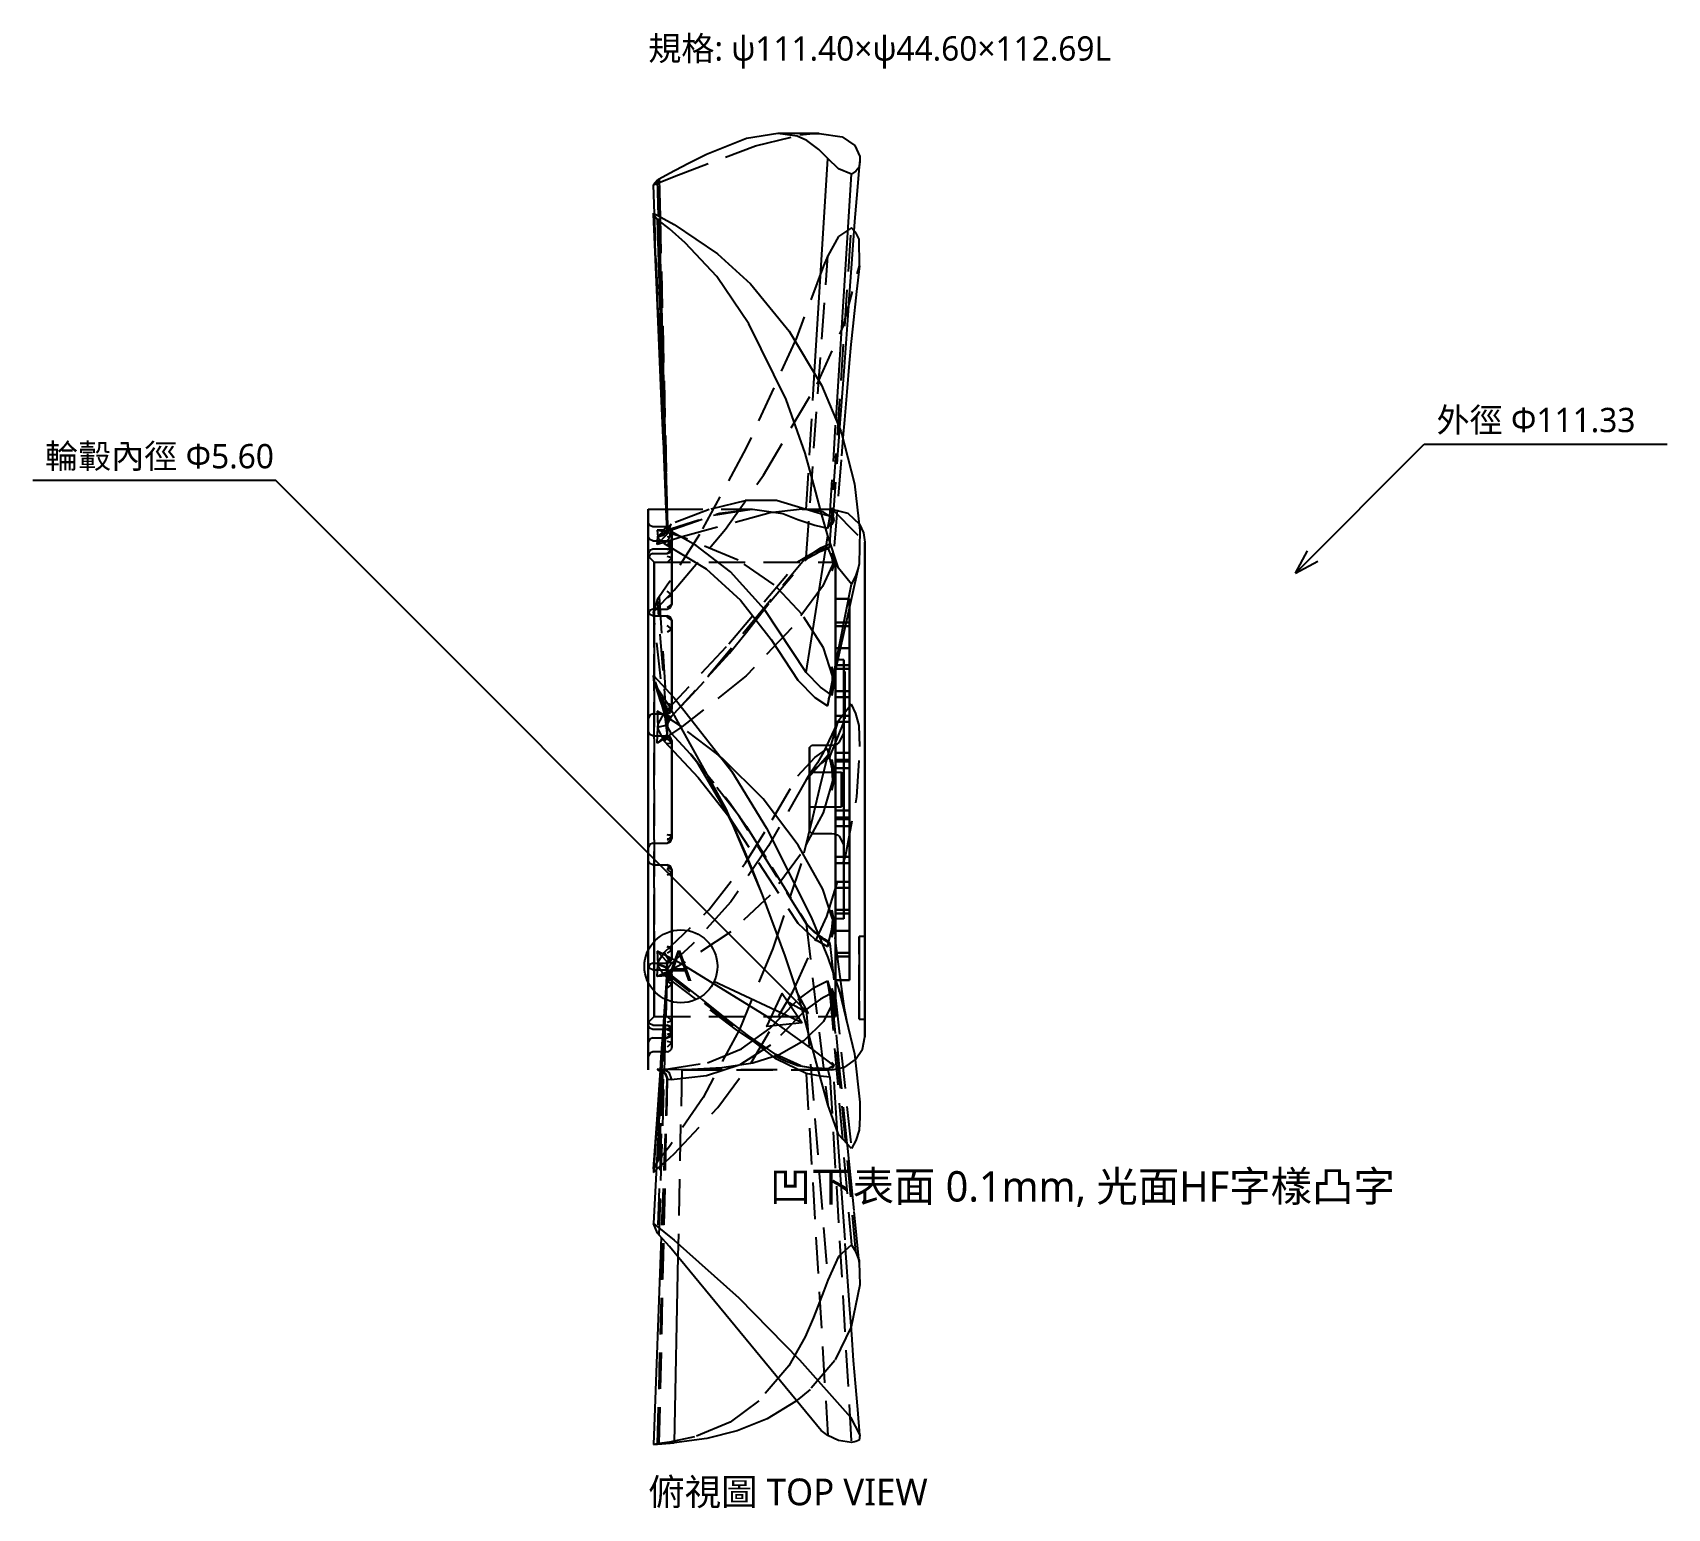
# Model space of a CAD drawing. Header units: metres. Extents: x -21 to 114, y 105 to 226.
import ezdxf

# ---------------------------------------------------------------- set-up
doc = ezdxf.new("R2010")
doc.units = ezdxf.units.M
doc.linetypes.add('DASHED', pattern=[4.5, 3, -1.5])
for name, color, linetype in [('DIM', 2, 'Continuous'), ('HIDDEN', 9, 'DASHED'), ('TEXT', 7, 'Continuous'), ('VISIBLE', 3, 'Continuous')]:
    doc.layers.add(name, color=color, linetype=linetype)
doc.styles.add('CHINESE', font='msjh.ttc')

msp = doc.modelspace()

# ---------------------------------------------------------------- texts
at = {"layer": 'DIM', "color": 2, "style": 'CHINESE'}
for s, height, p in [('外徑 Φ111.33', 2, (94.88, 193.33)), ('輪轂內徑 Φ5.60', 2, (-19.66, 190.35)), ('A', 2.5, (31.49, 148.16))]:
    msp.add_text(s, height=height, dxfattribs=at).set_placement(p)
at = {"layer": 'DIM', "color": 3, "style": 'CHINESE'}
msp.add_text('凹下表面 0.1mm, 光面HF字樣凸字', height=2.5, dxfattribs=at).set_placement((40, 130))
at = {"layer": 'TEXT', "style": 'CHINESE'}
for s, height, p in [('規格: ψ111.40×ψ44.60×112.69L', 2, (30, 223.91)), ('俯視圖 TOP VIEW', 2.2, (30, 105))]:
    msp.add_text(s, height=height, dxfattribs=at).set_placement(p)

# ---------------------------------------------------------------- linework, layer by layer
at = {"layer": 'DIM', "color": 2}
for p, q in [((83.27, 181.72), (93.88, 192.33)), ((93.88, 192.33), (113.88, 192.33)), ((-0.66, 189.35), (-20.66, 189.35)), ((43.2, 145.49), (-0.66, 189.35)), ((83.27, 181.72), (84.26, 183.56)), ((83.27, 181.72), (85.11, 182.71)), ((42.66, 144.71), (35.41, 148.1)), ((43.2, 145.49), (42.21, 147.32)), ((43.2, 145.49), (41.36, 146.48))]:
    msp.add_line(p, q, dxfattribs=at)
msp.add_lwpolyline([(42.66, 144.71), (39.76, 144.41), (41.03, 147.13)], close=True, dxfattribs=at)
msp.add_circle((32.69, 149.36), 3, dxfattribs=at)
at = {"layer": 'HIDDEN'}
for p, q in [((32.14, 214.37), (38.84, 216.9)), ((38.84, 216.9), (42.49, 217.79)), ((42.49, 217.79), (43.3, 217.88)), ((43.3, 217.88), (44.07, 217.91)), ((47.41, 215.53), (47.42, 215.59)), ((30.43, 213.67), (32.14, 214.37)), ((31.31, 191.12), (30.52, 211.29)), ((31.57, 185.42), (30.85, 211.12)), ((30.98, 211.05), (31.59, 185.48)), ((44.96, 184.1), (46.72, 210.15)), ((46.72, 210.15), (45.65, 209.43)), ((46.96, 209.9), (46.72, 210.15)), ((45.65, 209.43), (44.78, 207.83)), ((43, 183.02), (44.78, 207.83)), ((44.78, 207.83), (44.43, 207.02)), ((44.43, 207.02), (42.2, 201.08)), ((46.06, 202.01), (47.38, 207.01)), ((43.91, 197.29), (46.06, 202.01)), ((42.2, 201.08), (38.04, 191.97)), ((43, 186.95), (43.7, 198.27)), ((39.49, 189.8), (43.91, 197.29)), ((44.96, 186.42), (45.46, 194.49)), ((45.75, 193.7), (45.2, 186.14)), ((46.03, 192.86), (45.91, 191.38)), ((38.04, 191.97), (34.23, 184.91)), ((36.36, 185.33), (39.49, 189.8)), ((45.88, 191.04), (45.55, 186.94)), ((38.08, 187.69), (35.02, 186.95)), ((40.55, 187.69), (38.08, 187.69)), ((43, 186.95), (40.55, 187.69)), ((30, 186.41), (30, 186.99)), ((30, 184.71), (30, 186.41)), ((30, 185.91), (30, 185.92)), ((30, 185.92), (30, 185.92)), ((30, 185.92), (30, 185.92)), ((30, 185.92), (30, 185.92)), ((30, 185.92), (30, 185.92)), ((30, 185.92), (30, 185.91)), ((30.12, 185.65), (30, 185.92)), ((30, 185.89), (30, 185.91)), ((30, 185.91), (30, 185.89)), ((30, 185.87), (30, 185.89)), ((30, 185.89), (30, 185.87)), ((30, 185.85), (30, 185.87)), ((30, 185.87), (30, 185.85)), ((30, 185.82), (30, 185.85)), ((30, 185.85), (30, 185.82)), ((30, 185.79), (30, 185.82)), ((30, 185.82), (30, 185.79)), ((30, 185.76), (30, 185.79)), ((30, 185.79), (30, 185.76)), ((30, 185.72), (30, 185.76)), ((30, 185.76), (30, 185.72)), ((30, 185.68), (30, 185.72)), ((30, 185.72), (30, 185.68)), ((30, 185.63), (30, 185.68)), ((30, 185.68), (30, 185.63)), ((31.32, 185.2), (35.89, 186.66)), ((31.55, 185.11), (31.48, 186.99)), ((31.5, 186.99), (38.59, 186.99)), ((31.88, 185.76), (31.59, 185.48)), ((31.61, 185.19), (35.38, 186.49)), ((31.61, 185.19), (31.88, 185.76)), ((35.02, 186.95), (31.88, 185.76)), ((40.04, 186.69), (32.76, 184.71)), ((35.38, 186.49), (38.59, 186.99)), ((35.89, 186.66), (38.59, 186.99)), ((38.59, 186.99), (38.59, 186.99)), ((38.59, 186.99), (41.09, 186.62)), ((42.68, 186.99), (40.04, 186.69)), ((41.09, 186.62), (42.32, 186.14)), ((42.32, 186.14), (43.71, 185.68)), ((42.68, 186.99), (45.12, 186.99)), ((44.41, 186.76), (42.68, 186.99)), ((44.17, 186.6), (43, 186.95)), ((43.71, 185.68), (44.77, 185.42)), ((44.96, 186.42), (44.17, 186.6)), ((45.18, 186.24), (44.41, 186.76)), ((44.96, 186.42), (44.77, 185.42)), ((44.77, 185.42), (45.11, 185.97)), ((45.11, 185.97), (45.2, 186.14)), ((45.12, 186.99), (46.42, 186.66)), ((45.12, 186.99), (45.14, 186.99)), ((45.12, 186.43), (45.24, 186.24)), ((45.27, 186.24), (45.12, 186.43)), ((45.21, 185.95), (45.12, 185.74)), ((45.12, 185.74), (45.24, 185.94)), ((45.14, 186.99), (47.83, 184.28)), ((45.2, 186.14), (45.18, 186.24)), ((45.55, 186.94), (45.2, 182.52)), ((45.24, 186.24), (45.21, 185.95)), ((45.24, 185.94), (45.21, 185.95)), ((45.24, 185.94), (45.3, 186.12)), ((45.3, 186.12), (45.27, 186.24)), ((46.42, 186.66), (47.4, 185.76)), ((30, 185.58), (30, 185.63)), ((30, 185.63), (30, 185.58)), ((30, 185.52), (30, 185.58)), ((30, 185.58), (30, 185.52)), ((30, 185.52), (30, 185.5)), ((30, 185.5), (30, 185.52)), ((30, 185.5), (30, 185.47)), ((30, 185.47), (30, 185.5)), ((30, 185.47), (30, 185.43)), ((30, 185.43), (30, 185.47)), ((30, 185.43), (30, 185.38)), ((30, 185.38), (30, 185.43)), ((30, 185.38), (30, 185.33)), ((30, 185.33), (30, 185.38)), ((30, 185.33), (30, 185.26)), ((30, 185.26), (30, 185.33)), ((30, 185.26), (30, 185.19)), ((30, 185.19), (30, 185.26)), ((30, 185.19), (30, 185.12)), ((30, 185.12), (30, 185.19)), ((30, 185.12), (30, 185.03)), ((30, 185.03), (30, 185.12)), ((30, 185.03), (30, 184.95)), ((30, 184.95), (30, 185.03)), ((30, 184.95), (30, 184.86)), ((30, 184.86), (30, 184.95)), ((30, 184.86), (30, 184.78)), ((30, 184.78), (30, 184.86)), ((30, 184.78), (30, 184.69)), ((30, 184.69), (30, 184.78)), ((30, 184.75), (30, 184.76)), ((30, 184.76), (30, 184.76)), ((30, 184.76), (30, 184.76)), ((30, 184.76), (30, 184.76)), ((30, 184.76), (30, 184.76)), ((30, 184.76), (30, 184.76)), ((30, 184.76), (30, 184.76)), ((30, 184.76), (30, 184.76)), ((30, 184.76), (30, 184.75)), ((30, 184.75), (30, 184.76)), ((30, 184.76), (30, 184.76)), ((30, 184.76), (30, 184.76)), ((30, 184.76), (30, 184.76)), ((30, 184.76), (30, 184.76)), ((30, 184.76), (30, 184.76)), ((30, 184.76), (30, 184.76)), ((30, 184.76), (30, 184.76)), ((30, 184.76), (30, 184.75)), ((30.12, 184.49), (30, 184.76)), ((30.12, 184.49), (30, 184.76)), ((30, 184.73), (30, 184.75)), ((30, 184.75), (30, 184.75)), ((30, 184.75), (30, 184.75)), ((30, 184.75), (30, 184.74)), ((30, 184.74), (30, 184.75)), ((30, 184.75), (30, 184.75)), ((30, 184.75), (30, 184.75)), ((30, 184.75), (30, 184.73)), ((30, 184.74), (30, 184.74)), ((30, 184.74), (30, 184.73)), ((30, 184.73), (30, 184.74)), ((30, 184.74), (30, 184.74)), ((30, 184.71), (30, 184.73)), ((30, 184.73), (30, 184.73)), ((30, 184.73), (30, 184.72)), ((30, 184.72), (30, 184.73)), ((30, 184.73), (30, 184.73)), ((30, 184.73), (30, 184.71)), ((30, 184.72), (30, 184.52)), ((30, 184.52), (30, 184.72)), ((30, 181.96), (30, 184.71)), ((30, 184.69), (30, 184.71)), ((30, 184.71), (30, 184.69)), ((30, 184.65), (30, 184.69)), ((30, 184.69), (30, 184.6)), ((30, 184.6), (30, 184.69)), ((30, 184.69), (30, 184.65)), ((30, 184.61), (30, 184.65)), ((30, 184.65), (30, 184.61)), ((30, 184.57), (30, 184.61)), ((30, 184.61), (30, 184.57)), ((30, 184.6), (30, 183.56)), ((30, 183.56), (30, 184.6)), ((30, 184.52), (30, 184.57)), ((30, 184.57), (30, 184.52)), ((30, 184.52), (30, 184.3)), ((30, 184.47), (30, 184.52)), ((30, 184.52), (30, 184.47)), ((30, 184.3), (30, 184.52)), ((30, 184.41), (30, 184.47)), ((30, 184.47), (30, 184.41)), ((30, 184.35), (30, 184.41)), ((30, 184.41), (30, 184.35)), ((30, 184.29), (30, 184.35)), ((30, 184.35), (30, 184.29)), ((30.39, 185.54), (30.12, 185.65)), ((30.39, 184.38), (30.12, 184.49)), ((30.39, 184.38), (30.12, 184.49)), ((31.55, 185.54), (30.39, 185.54)), ((30.39, 184.38), (31.55, 184.38)), ((30.39, 184.38), (31.55, 184.38)), ((31.58, 185.04), (30.75, 185.26)), ((31.53, 184.9), (30.75, 184.08)), ((30.75, 184.08), (30.77, 184.38)), ((31.58, 184.34), (30.75, 184.08)), ((30.77, 184.38), (30.8, 184.71)), ((30.8, 184.71), (31.32, 184.88)), ((30.8, 184.71), (30.82, 184.8)), ((31.32, 185.2), (30.82, 184.8)), ((31.32, 184.88), (31.57, 185.33)), ((31.32, 185.2), (31.61, 185.19)), ((31.51, 185.15), (31.49, 185.12)), ((31.49, 185.12), (31.5, 185.13)), ((31.5, 185.13), (31.61, 185.19)), ((31.54, 185.22), (31.51, 185.15)), ((31.55, 185.04), (31.53, 184.9)), ((31.56, 185.27), (31.54, 185.22)), ((31.55, 185.54), (31.7, 185.51)), ((31.57, 185.42), (31.55, 185.11)), ((31.55, 185.13), (31.56, 185.17)), ((31.94, 184.76), (31.55, 185.14)), ((31.94, 184.76), (31.55, 185.14)), ((31.55, 185.1), (31.55, 185.13)), ((31.55, 185.11), (31.55, 185.04)), ((31.55, 185.04), (31.55, 185.1)), ((31.94, 184.76), (31.55, 184.68)), ((31.94, 184.76), (31.55, 184.68)), ((31.83, 184.26), (31.55, 184.38)), ((31.83, 184.26), (31.55, 184.38)), ((31.94, 183.99), (31.55, 184.35)), ((31.94, 183.99), (31.55, 184.35)), ((31.56, 185.25), (31.57, 185.33)), ((31.57, 185.33), (31.56, 185.27)), ((31.56, 185.22), (31.56, 185.25)), ((31.56, 185.2), (31.56, 185.22)), ((31.56, 185.17), (31.56, 185.2)), ((31.59, 185.48), (31.57, 185.42)), ((31.57, 185.33), (31.57, 185.42)), ((32.76, 184.71), (31.58, 185.04)), ((32.76, 184.71), (31.58, 184.34)), ((31.61, 185.19), (31.61, 185.19)), ((31.7, 185.51), (31.82, 185.43)), ((34.23, 184.91), (31.74, 181.01)), ((31.82, 185.43), (31.91, 185.3)), ((31.91, 185.3), (31.94, 185.15)), ((31.94, 185.14), (31.94, 185.15)), ((31.94, 185.15), (31.94, 185.15)), ((31.94, 185.15), (31.94, 185.15)), ((31.94, 185.15), (31.94, 185.14)), ((31.94, 185.13), (31.94, 185.14)), ((31.94, 185.14), (31.94, 185.13)), ((31.94, 185.12), (31.94, 185.13)), ((31.94, 185.13), (31.94, 185.12)), ((31.94, 185.1), (31.94, 185.12)), ((31.94, 185.12), (31.94, 185.1)), ((31.94, 185.08), (31.94, 185.1)), ((31.94, 185.1), (31.94, 185.08)), ((31.94, 185.05), (31.94, 185.08)), ((31.94, 185.08), (31.94, 185.05)), ((31.94, 185.02), (31.94, 185.05)), ((31.94, 185.05), (31.94, 185.02)), ((31.94, 184.99), (31.94, 185.02)), ((31.94, 185.02), (31.94, 184.99)), ((31.94, 184.95), (31.94, 184.99)), ((31.94, 184.99), (31.94, 184.95)), ((31.94, 184.91), (31.94, 184.95)), ((31.94, 184.95), (31.94, 184.91)), ((31.94, 184.87), (31.94, 184.91)), ((31.94, 184.91), (31.94, 184.87)), ((31.94, 184.82), (31.94, 184.87)), ((31.94, 184.87), (31.94, 184.82)), ((31.94, 184.76), (31.94, 184.82)), ((31.94, 184.82), (31.94, 184.76)), ((31.94, 183.72), (31.94, 184.76)), ((31.94, 184.76), (31.94, 183.72)), ((32.14, 180.33), (36.36, 185.33)), ((37.4, 182.79), (32.76, 184.71)), ((30, 184.3), (30, 184.06)), ((30, 184.06), (30, 184.3)), ((30, 184.23), (30, 184.29)), ((30, 184.29), (30, 184.23)), ((30, 183.21), (30, 184.23)), ((30, 184.23), (30, 183.21)), ((30, 184.06), (30, 183.81)), ((30, 183.81), (30, 184.06)), ((30, 183.81), (30, 183.55)), ((30, 183.55), (30, 183.81)), ((30.12, 183.58), (30, 183.31)), ((30, 183.49), (30, 183.56)), ((30, 183.56), (30, 183.49)), ((30, 183.55), (30, 183.27)), ((30, 183.27), (30, 183.55)), ((30, 183.41), (30, 183.49)), ((30, 183.49), (30, 183.41)), ((30, 183.35), (30, 183.41)), ((30, 183.41), (30, 183.35)), ((30, 183.28), (30, 183.35)), ((30, 183.35), (30, 183.28)), ((30, 183.3), (30, 183.31)), ((30, 183.31), (30, 183.31)), ((30, 183.31), (30, 183.31)), ((30, 183.31), (30, 183.3)), ((30, 183.29), (30, 183.3)), ((30, 183.3), (30, 183.29)), ((30, 183.28), (30, 183.29)), ((30, 183.29), (30, 183.28)), ((30, 183.22), (30, 183.28)), ((30, 183.26), (30, 183.28)), ((30, 183.28), (30, 183.26)), ((30, 183.28), (30, 183.22)), ((30, 183.27), (30, 182.98)), ((30, 182.98), (30, 183.27)), ((30, 183.24), (30, 183.26)), ((30, 183.26), (30, 183.24)), ((30, 183.22), (30, 183.24)), ((30, 183.24), (30, 183.22)), ((30, 183.17), (30, 183.22)), ((30, 183.19), (30, 183.22)), ((30, 183.22), (30, 183.19)), ((30, 183.22), (30, 183.17)), ((30.12, 183.22), (30, 182.94)), ((30.12, 183.22), (30, 182.94)), ((30, 183.13), (30, 183.21)), ((30, 183.21), (30, 183.13)), ((30, 183.16), (30, 183.19)), ((30, 183.19), (30, 183.16)), ((30, 183.12), (30, 183.17)), ((30, 183.17), (30, 183.12)), ((30, 183.13), (30, 183.16)), ((30, 183.16), (30, 183.13)), ((30, 183.04), (30, 183.13)), ((30, 183.09), (30, 183.13)), ((30, 183.13), (30, 183.09)), ((30, 183.13), (30, 183.04)), ((30, 183.07), (30, 183.12)), ((30, 183.12), (30, 183.07)), ((30, 183.11), (30, 182.63)), ((30, 182.63), (30, 183.11)), ((30, 183.11), (30.48, 182.63)), ((30, 183.05), (30, 183.09)), ((30, 183.09), (30, 183.05)), ((30, 183.03), (30, 183.07)), ((30, 183.07), (30, 183.03)), ((30, 183.01), (30, 183.05)), ((30, 183.05), (30, 183.01)), ((30, 182.96), (30, 183.04)), ((30, 183.04), (30, 182.96)), ((30, 183), (30, 183.03)), ((30, 183.03), (30, 183)), ((30, 182.96), (30, 183.01)), ((30, 183.01), (30, 182.96)), ((30, 182.98), (30, 183)), ((30, 183), (30, 182.98)), ((30.39, 183.7), (30.12, 183.58)), ((30.39, 183.33), (30.12, 183.22)), ((30.39, 183.33), (30.12, 183.22)), ((31.55, 183.7), (30.39, 183.7)), ((30.39, 183.33), (31.55, 183.33)), ((30.39, 183.33), (31.55, 183.33)), ((31.94, 183.99), (31.55, 184.11)), ((31.94, 183.99), (31.55, 184.11)), ((31.55, 183.7), (31.82, 183.81)), ((31.94, 183.72), (31.55, 183.64)), ((31.94, 183.72), (31.55, 183.34)), ((31.94, 183.72), (31.55, 183.64)), ((31.83, 183.45), (31.55, 183.34)), ((31.55, 183.33), (31.83, 183.45)), ((31.55, 183.33), (31.83, 183.45)), ((31.94, 182.97), (31.55, 183.09)), ((31.94, 182.97), (31.55, 183.09)), ((31.82, 183.81), (31.94, 184.08)), ((31.94, 183.99), (31.83, 184.26)), ((31.94, 183.99), (31.83, 184.26)), ((31.94, 183.72), (31.83, 183.45)), ((31.83, 183.45), (31.94, 183.72)), ((31.83, 183.45), (31.94, 183.72)), ((31.94, 184.07), (31.94, 184.08)), ((31.94, 184.08), (31.94, 184.08)), ((31.94, 184.08), (31.94, 184.08)), ((31.94, 184.08), (31.94, 184.08)), ((31.94, 184.08), (31.94, 184.08)), ((31.94, 184.08), (31.94, 184.07)), ((31.94, 184.05), (31.94, 184.07)), ((31.94, 184.07), (31.94, 184.05)), ((31.94, 184.04), (31.94, 184.05)), ((31.94, 184.05), (31.94, 184.04)), ((31.94, 184.02), (31.94, 184.04)), ((31.94, 184.04), (31.94, 184.02)), ((31.94, 183.99), (31.94, 184.02)), ((31.94, 184.02), (31.94, 183.99)), ((31.94, 182.97), (31.94, 183.99)), ((31.94, 183.99), (31.94, 183.79)), ((31.94, 183.96), (31.94, 183.99)), ((31.94, 183.99), (31.94, 183.96)), ((31.94, 183.79), (31.94, 183.99)), ((31.94, 183.99), (31.94, 182.97)), ((31.94, 183.93), (31.94, 183.96)), ((31.94, 183.96), (31.94, 183.93)), ((31.94, 183.9), (31.94, 183.93)), ((31.94, 183.93), (31.94, 183.9)), ((31.94, 183.86), (31.94, 183.9)), ((31.94, 183.9), (31.94, 183.86)), ((31.94, 183.82), (31.94, 183.86)), ((31.94, 183.86), (31.94, 183.82)), ((31.94, 183.77), (31.94, 183.82)), ((31.94, 183.82), (31.94, 183.77)), ((31.94, 183.79), (31.94, 183.58)), ((31.94, 183.58), (31.94, 183.79)), ((31.94, 183.72), (31.94, 183.77)), ((31.94, 183.77), (31.94, 183.72)), ((31.94, 183.58), (31.94, 183.35)), ((31.94, 183.35), (31.94, 183.58)), ((31.94, 183.35), (31.94, 183.11)), ((31.94, 183.11), (31.94, 183.35)), ((31.94, 183.11), (31.94, 182.86)), ((31.94, 182.86), (31.94, 183.11)), ((43, 183.02), (39.69, 179.04)), ((42.32, 182.64), (43.71, 183.49)), ((42.88, 182.73), (43.23, 183.02)), ((44.17, 183.79), (43, 183.02)), ((43.23, 183.02), (43.99, 183.42)), ((43.71, 183.49), (44.77, 183.86)), ((44.43, 183.59), (43.99, 183.42)), ((44.96, 184.1), (44.17, 183.79)), ((44.86, 183.74), (44.43, 183.59)), ((44.77, 183.86), (45.11, 182.98)), ((44.86, 183.74), (44.77, 183.86)), ((44.96, 184.1), (44.86, 183.74)), ((45.11, 182.98), (45.2, 182.52)), ((45.21, 183.02), (45.12, 183.39)), ((45.12, 183.39), (45.24, 183.02)), ((45.24, 182.4), (45.21, 183.02)), ((45.24, 183.02), (45.21, 183.02)), ((45.24, 183.02), (45.3, 182.66)), ((30, 182.98), (30, 182.67)), ((30, 182.96), (30, 182.98)), ((30, 182.98), (30, 182.96)), ((30, 182.67), (30, 182.98)), ((30, 182.87), (30, 182.96)), ((30, 182.96), (30, 182.96)), ((30, 182.96), (30, 182.95)), ((30, 182.95), (30, 182.96)), ((30, 182.96), (30, 182.95)), ((30, 182.95), (30, 182.96)), ((30, 182.96), (30, 182.96)), ((30, 182.96), (30, 182.87)), ((30, 182.95), (30, 182.95)), ((30, 182.95), (30, 182.95)), ((30, 182.95), (30, 182.95)), ((30, 182.95), (30, 182.95)), ((30, 182.95), (30, 182.95)), ((30, 182.95), (30, 182.95)), ((30, 182.95), (30, 182.95)), ((30, 182.95), (30, 182.95)), ((30, 182.95), (30, 182.94)), ((30, 182.94), (30, 182.95)), ((30, 182.95), (30, 182.94)), ((30, 182.94), (30, 182.95)), ((30, 182.95), (30, 182.95)), ((30, 182.95), (30, 182.95)), ((30, 182.95), (30, 182.95)), ((30, 182.95), (30, 182.95)), ((30, 182.95), (30, 182.95)), ((30, 182.95), (30, 182.95)), ((30, 182.95), (30, 182.95)), ((30, 182.95), (30, 182.95)), ((30, 182.94), (30, 182.94)), ((30, 182.94), (30, 182.94)), ((30, 182.94), (30, 182.94)), ((30, 182.94), (30, 182.94)), ((30, 182.79), (30, 182.87)), ((30, 182.87), (30, 182.79)), ((30, 182.71), (30, 182.79)), ((30, 182.79), (30, 182.71)), ((30, 182.63), (30, 182.71)), ((30, 182.71), (30, 182.63)), ((30, 182.67), (30, 182.35)), ((30, 182.35), (30, 182.67)), ((30, 182.63), (30, 181.21)), ((30, 181.21), (30, 182.63)), ((30, 182.55), (30, 182.63)), ((30, 182.63), (30, 182.55)), ((30, 182.48), (30, 182.55)), ((30, 182.55), (30, 182.48)), ((30, 182.42), (30, 182.48)), ((30, 182.48), (30, 182.42)), ((30, 182.36), (30, 182.42)), ((30, 182.42), (30, 182.36)), ((30, 182.31), (30, 182.36)), ((30, 182.36), (30, 182.31)), ((30, 182.35), (30, 182.01)), ((30, 182.01), (30, 182.35)), ((30, 182.27), (30, 182.31)), ((30, 182.31), (30, 182.27)), ((30, 182.24), (30, 182.27)), ((30, 182.27), (30, 182.24)), ((30, 182.06), (30, 182.24)), ((30, 182.24), (30, 182.06)), ((30, 181.87), (30, 182.06)), ((30, 182.06), (30, 181.87)), ((30, 182.01), (30, 181.66)), ((30, 181.66), (30, 182.01)), ((30, 178.31), (30, 181.96)), ((30, 181.66), (30, 181.87)), ((30, 181.87), (30, 181.66)), ((30, 181.44), (30, 181.66)), ((30, 181.66), (30, 181.3)), ((30, 181.66), (30, 181.44)), ((30, 181.3), (30, 181.66)), ((30.48, 182.63), (30.48, 182.16)), ((30.48, 182.63), (45.41, 182.63)), ((30.48, 182.16), (30.48, 182.63)), ((30.48, 182.16), (30.48, 180.78)), ((30.48, 180.78), (30.48, 182.16)), ((31.94, 182.97), (31.55, 182.61)), ((31.94, 182.97), (31.55, 182.61)), ((31.94, 182.79), (31.94, 182.97)), ((31.94, 182.97), (31.94, 182.79)), ((31.94, 182.86), (31.94, 182.59)), ((31.94, 182.59), (31.94, 182.86)), ((31.94, 182.59), (31.94, 182.79)), ((31.94, 182.79), (31.94, 182.59)), ((31.94, 182.37), (31.94, 182.59)), ((31.94, 182.59), (31.94, 182.31)), ((31.94, 182.59), (31.94, 182.37)), ((31.94, 182.31), (31.94, 182.59)), ((31.94, 182.15), (31.94, 182.37)), ((31.94, 182.37), (31.94, 182.15)), ((31.94, 182.31), (31.94, 182.01)), ((31.94, 182.01), (31.94, 182.31)), ((31.94, 181.9), (31.94, 182.15)), ((31.94, 182.15), (31.94, 181.9)), ((31.94, 182.01), (31.94, 181.7)), ((31.94, 181.7), (31.94, 182.01)), ((31.94, 181.65), (31.94, 181.9)), ((31.94, 181.9), (31.94, 181.65)), ((31.94, 181.7), (31.94, 181.38)), ((31.94, 181.38), (31.94, 181.7)), ((31.94, 181.38), (31.94, 181.65)), ((31.94, 181.65), (31.94, 181.38)), ((36.64, 175.91), (42.32, 182.64)), ((40.37, 180.76), (37.4, 182.79)), ((40, 179.33), (42.88, 182.73)), ((45.18, 182.4), (44.35, 180.62)), ((45.12, 181.91), (45.24, 182.4)), ((45.27, 182.4), (45.12, 181.91)), ((45.2, 182.52), (45.18, 182.4)), ((45.3, 182.66), (45.27, 182.4)), ((45.41, 182.16), (45.41, 182.63)), ((45.41, 182.63), (45.41, 182.16)), ((45.41, 180.78), (45.41, 182.16)), ((45.41, 182.16), (45.41, 180.78)), ((30, 181.21), (30, 181.44)), ((30, 181.44), (30, 181.21)), ((30, 181.3), (30, 180.93)), ((30, 180.93), (30, 181.3)), ((30, 181.21), (30, 178.93)), ((30, 178.93), (30, 181.21)), ((30, 180.97), (30, 181.21)), ((30, 181.21), (30, 180.97)), ((30, 180.71), (30, 180.97)), ((30, 180.97), (30, 180.71)), ((30, 180.93), (30, 180.54)), ((30, 180.54), (30, 180.93)), ((30, 180.44), (30, 180.71)), ((30, 180.71), (30, 180.44)), ((30, 180.54), (30, 180.48)), ((30, 180.48), (30, 180.54)), ((30, 180.48), (30, 180.41)), ((30, 180.41), (30, 180.48)), ((30, 180.16), (30, 180.44)), ((30, 180.44), (30, 180.16)), ((30, 180.41), (30, 180.34)), ((30, 180.34), (30, 180.41)), ((30, 180.34), (30, 180.26)), ((30, 180.26), (30, 180.34)), ((30.43, 178.54), (32.14, 180.33)), ((30.48, 180.78), (30.48, 178.55)), ((30.48, 178.55), (30.48, 180.78)), ((31.74, 181.01), (30.91, 179.78)), ((31.94, 181.1), (31.94, 181.38)), ((31.94, 181.38), (31.94, 181.04)), ((31.94, 181.38), (31.94, 181.1)), ((31.94, 181.04), (31.94, 181.38)), ((31.94, 180.81), (31.94, 181.1)), ((31.94, 181.1), (31.94, 180.81)), ((31.94, 181.04), (31.94, 180.69)), ((31.94, 180.69), (31.94, 181.04)), ((31.94, 180.5), (31.94, 180.81)), ((31.94, 180.81), (31.94, 180.5)), ((31.94, 180.69), (31.94, 180.33)), ((31.94, 180.33), (31.94, 180.69)), ((31.94, 180.19), (31.94, 180.5)), ((31.94, 180.5), (31.94, 180.19)), ((31.94, 180.33), (31.94, 179.95)), ((31.94, 179.95), (31.94, 180.33)), ((42.69, 178.29), (40.37, 180.76)), ((44.35, 180.62), (41.81, 177.21)), ((45.41, 178.55), (45.41, 180.78)), ((45.41, 180.78), (45.41, 178.55)), ((30, 180.26), (30, 180.17)), ((30, 180.17), (30, 180.26)), ((30, 180.17), (30, 180.09)), ((30, 180.09), (30, 180.17)), ((30, 179.87), (30, 180.16)), ((30, 180.16), (30, 179.87)), ((30, 180.09), (30, 180)), ((30, 180), (30, 180.09)), ((30, 180), (30, 179.91)), ((30, 179.91), (30, 180)), ((30, 179.91), (30, 179.83)), ((30, 179.83), (30, 179.91)), ((30, 179.56), (30, 179.87)), ((30, 179.87), (30, 179.56)), ((30, 179.83), (30, 179.74)), ((30, 179.74), (30, 179.83)), ((30, 179.74), (30, 179.66)), ((30, 179.66), (30, 179.74)), ((30, 179.66), (30, 179.58)), ((30, 179.58), (30, 179.66)), ((30, 179.58), (30, 179.5)), ((30, 179.5), (30, 179.58)), ((30, 179.24), (30, 179.56)), ((30, 179.56), (30, 179.24)), ((30, 179.5), (30, 179.44)), ((30, 179.44), (30, 179.5)), ((30, 179.44), (30, 178.64)), ((30, 178.64), (30, 179.44)), ((30, 178.91), (30, 179.24)), ((30, 179.24), (30, 178.91)), ((30.77, 179.59), (30.43, 178.54)), ((30.91, 179.78), (30.77, 179.59)), ((31.57, 169.21), (30.77, 179.59)), ((30.91, 179.78), (31.59, 169.34)), ((31.94, 179.95), (31.55, 180.25)), ((31.94, 179.95), (31.55, 180.25)), ((31.94, 179.95), (31.55, 179.69)), ((31.94, 179.95), (31.55, 179.69)), ((31.94, 179.16), (31.55, 178.9)), ((31.94, 179.16), (31.55, 178.87)), ((31.94, 179.16), (31.55, 178.9)), ((31.83, 178.95), (31.55, 178.87)), ((31.94, 179.16), (31.83, 178.95)), ((31.83, 178.89), (31.94, 179.16)), ((31.83, 178.89), (31.94, 179.16)), ((31.94, 179.86), (31.94, 180.19)), ((31.94, 180.19), (31.94, 179.86)), ((31.94, 179.95), (31.94, 179.16)), ((31.94, 179.16), (31.94, 179.95)), ((31.94, 179.51), (31.94, 179.86)), ((31.94, 179.86), (31.94, 179.51)), ((31.94, 179.16), (31.94, 179.51)), ((31.94, 179.51), (31.94, 179.16)), ((39.69, 179.04), (34.58, 172.79)), ((38.08, 176.87), (40, 179.33)), ((45.41, 179.62), (45.41, 175.55)), ((45.41, 179.62), (45.41, 179.6)), ((45.41, 179.6), (45.41, 179.62)), ((45.41, 175.55), (45.41, 179.62)), ((45.41, 179.62), (46.57, 179.62)), ((46.57, 179.62), (45.41, 179.62)), ((45.41, 179.6), (45.41, 179.56)), ((45.41, 179.56), (45.41, 179.6)), ((45.41, 179.56), (45.41, 179.51)), ((45.41, 179.51), (45.41, 179.56)), ((45.41, 179.51), (45.41, 179.43)), ((45.41, 179.43), (45.41, 179.51)), ((45.41, 179.43), (45.41, 179.34)), ((45.41, 179.34), (45.41, 179.43)), ((45.41, 179.34), (45.41, 179.22)), ((45.41, 179.22), (45.41, 179.34)), ((45.41, 179.22), (45.41, 179.09)), ((45.41, 179.09), (45.41, 179.22)), ((45.41, 179.09), (45.41, 178.94)), ((45.41, 178.94), (45.41, 179.09)), ((46.57, 179.6), (46.57, 179.62)), ((46.57, 175.55), (46.57, 179.62)), ((46.57, 179.62), (46.57, 175.55)), ((46.57, 179.62), (46.57, 179.6)), ((46.57, 179.56), (46.57, 179.6)), ((46.57, 179.6), (46.57, 179.56)), ((46.57, 179.51), (46.57, 179.56)), ((46.57, 179.56), (46.57, 179.51)), ((46.57, 179.43), (46.57, 179.51)), ((46.57, 179.51), (46.57, 179.43)), ((46.57, 179.34), (46.57, 179.43)), ((46.57, 179.43), (46.57, 179.34)), ((46.57, 179.22), (46.57, 179.34)), ((46.57, 179.34), (46.57, 179.22)), ((46.57, 179.09), (46.57, 179.22)), ((46.57, 179.22), (46.57, 179.09)), ((46.57, 178.94), (46.57, 179.09)), ((46.57, 179.09), (46.57, 178.94)), ((30, 178.93), (30, 175.89)), ((30, 175.89), (30, 178.93)), ((30, 178.58), (30, 178.91)), ((30, 178.91), (30, 178.58)), ((30.12, 178.66), (30, 178.39)), ((30.12, 178.66), (30, 178.39)), ((30, 178.64), (30, 178.61)), ((30, 178.61), (30, 178.64)), ((30, 178.6), (30, 178.61)), ((30, 178.61), (30, 178.61)), ((30, 178.61), (30, 178.61)), ((30, 178.61), (30, 178.61)), ((30, 178.61), (30, 178.61)), ((30, 178.61), (30, 178.6)), ((30, 178.61), (30, 178.58)), ((30, 178.58), (30, 178.61)), ((30, 178.6), (30, 178.61)), ((30, 178.61), (30, 178.61)), ((30, 178.61), (30, 178.61)), ((30, 178.61), (30, 178.61)), ((30, 178.61), (30, 178.61)), ((30, 178.61), (30, 178.6)), ((30.12, 178.33), (30, 178.61)), ((30.12, 178.33), (30, 178.61)), ((30, 178.59), (30, 178.6)), ((30, 178.6), (30, 178.59)), ((30, 178.59), (30, 178.6)), ((30, 178.6), (30, 178.59)), ((30, 178.58), (30, 178.59)), ((30, 178.59), (30, 178.58)), ((30, 178.58), (30, 178.59)), ((30, 178.59), (30, 178.58)), ((30, 178.57), (30, 178.58)), ((30, 178.58), (30, 178.56)), ((30, 178.58), (30, 178.55)), ((30, 178.55), (30, 178.58)), ((30, 178.58), (30, 178.55)), ((30, 178.55), (30, 178.58)), ((30, 178.56), (30, 178.58)), ((30, 178.58), (30, 178.57)), ((30, 178.56), (30, 178.57)), ((30, 178.57), (30, 178.56)), ((30, 178.54), (30, 178.56)), ((30, 178.56), (30, 178.54)), ((30, 178.54), (30, 178.56)), ((30, 178.56), (30, 178.54)), ((30, 178.55), (30, 178.52)), ((30, 178.53), (30, 178.55)), ((30, 178.55), (30, 178.53)), ((30, 178.52), (30, 178.55)), ((30, 178.53), (30, 178.54)), ((30, 178.54), (30, 178.52)), ((30, 178.52), (30, 178.54)), ((30, 178.54), (30, 178.53)), ((30, 178.51), (30, 178.53)), ((30, 178.5), (30, 178.53)), ((30, 178.53), (30, 178.5)), ((30, 178.53), (30, 178.51)), ((30, 178.52), (30, 178.5)), ((30, 178.52), (30, 178.5)), ((30, 178.5), (30, 178.52)), ((30, 178.5), (30, 178.52)), ((30, 178.49), (30, 178.51)), ((30, 178.51), (30, 178.49)), ((30, 178.5), (30, 178.47)), ((30, 178.5), (30, 178.47)), ((30, 178.48), (30, 178.5)), ((30, 178.5), (30, 178.48)), ((30, 178.47), (30, 178.5)), ((30, 178.47), (30, 178.5)), ((30, 178.46), (30, 178.49)), ((30, 178.49), (30, 178.46)), ((30, 178.47), (30, 178.48)), ((30, 178.48), (30, 178.47)), ((30, 178.47), (30, 178.44)), ((30, 178.47), (30, 178.45)), ((30, 178.45), (30, 178.47)), ((30, 178.47), (30, 178.45)), ((30, 178.45), (30, 178.47)), ((30, 178.44), (30, 178.47)), ((30, 178.44), (30, 178.46)), ((30, 178.46), (30, 178.44)), ((30, 178.45), (30, 178.44)), ((30, 178.43), (30, 178.45)), ((30, 178.45), (30, 178.43)), ((30, 178.44), (30, 178.45)), ((30, 178.41), (30, 178.44)), ((30, 178.44), (30, 178.41)), ((30, 178.44), (30, 178.42)), ((30, 178.42), (30, 178.44)), ((30, 178.41), (30, 178.44)), ((30, 178.44), (30, 178.41)), ((30, 178.42), (30, 178.43)), ((30, 178.43), (30, 178.42)), ((30, 178.42), (30, 178.41)), ((30, 178.41), (30, 178.42)), ((30, 178.42), (30, 178.41)), ((30, 178.41), (30, 178.42)), ((30, 178.41), (30, 178.38)), ((30, 177.7), (30, 178.41)), ((30, 178.41), (30, 178.4)), ((30, 178.4), (30, 178.41)), ((30, 178.41), (30, 178.4)), ((30, 178.4), (30, 178.41)), ((30, 178.41), (30, 177.7)), ((30, 178.38), (30, 178.41)), ((30, 178.4), (30, 178.39)), ((30, 178.39), (30, 178.4)), ((30, 178.4), (30, 178.4)), ((30, 178.4), (30, 178.4)), ((30, 178.4), (30, 178.39)), ((30, 178.39), (30, 178.4)), ((30, 178.39), (30, 178.39)), ((30, 178.39), (30, 178.39)), ((30, 178.39), (30, 178.39)), ((30, 178.39), (30, 178.39)), ((30, 178.39), (30, 178.39)), ((30, 178.39), (30, 178.39)), ((30, 178.39), (30, 178.39)), ((30, 178.39), (30, 178.39)), ((30, 178.38), (30, 178.34)), ((30, 178.34), (30, 178.38)), ((30, 178.34), (30, 177.88)), ((30, 177.88), (30, 178.34)), ((30, 173.93), (30, 178.31)), ((30, 177.88), (30, 177.42)), ((30, 177.42), (30, 177.88)), ((30, 177.64), (30, 177.7)), ((30, 177.7), (30, 177.64)), ((30, 177.57), (30, 177.64)), ((30, 177.64), (30, 177.57)), ((30.39, 178.77), (30.12, 178.66)), ((30.39, 178.77), (30.12, 178.66)), ((30.39, 178.22), (30.12, 178.33)), ((30.39, 178.22), (30.12, 178.33)), ((30.39, 178.77), (31.55, 178.77)), ((30.39, 178.77), (31.55, 178.77)), ((30.39, 178.22), (31.55, 178.22)), ((30.39, 178.22), (31.55, 178.22)), ((31.55, 168.54), (30.43, 178.54)), ((30.48, 178.55), (30.48, 175.59)), ((30.48, 175.59), (30.48, 178.55)), ((31.55, 178.77), (31.83, 178.89)), ((31.55, 178.77), (31.83, 178.89)), ((31.83, 178.11), (31.55, 178.22)), ((31.83, 178.11), (31.55, 178.22)), ((31.94, 177.84), (31.55, 178.12)), ((31.94, 177.84), (31.55, 178.12)), ((31.94, 177.84), (31.55, 178.09)), ((31.94, 177.84), (31.55, 178.09)), ((31.94, 177.84), (31.83, 178.11)), ((31.94, 177.84), (31.83, 178.11)), ((31.94, 177.12), (31.94, 177.84)), ((31.94, 177.84), (31.94, 177.39)), ((31.94, 177.39), (31.94, 177.84)), ((31.94, 177.84), (31.94, 177.12)), ((44.43, 175.57), (42.69, 178.29)), ((45.41, 178.94), (45.41, 178.77)), ((45.41, 178.77), (45.41, 178.94)), ((45.41, 178.77), (45.41, 178.58)), ((45.41, 178.58), (45.41, 178.77)), ((45.41, 178.58), (45.41, 178.38)), ((45.41, 178.38), (45.41, 178.58)), ((45.41, 175.59), (45.41, 178.55)), ((45.41, 178.55), (45.41, 175.59)), ((45.41, 178.38), (45.41, 178.16)), ((45.41, 178.16), (45.41, 178.38)), ((45.41, 178.16), (45.41, 177.92)), ((45.41, 177.92), (45.41, 178.16)), ((45.41, 177.92), (45.41, 177.66)), ((45.41, 177.66), (45.41, 177.92)), ((45.41, 177.66), (45.41, 174.14)), ((45.41, 174.14), (45.41, 177.66)), ((46.57, 177.66), (45.41, 177.66)), ((45.41, 177.66), (46.57, 177.66)), ((46.57, 178.77), (46.57, 178.94)), ((46.57, 178.94), (46.57, 178.77)), ((46.57, 178.58), (46.57, 178.77)), ((46.57, 178.77), (46.57, 178.58)), ((46.57, 178.38), (46.57, 178.58)), ((46.57, 178.58), (46.57, 178.38)), ((46.57, 178.16), (46.57, 178.38)), ((46.57, 178.38), (46.57, 178.16)), ((46.57, 177.92), (46.57, 178.16)), ((46.57, 178.16), (46.57, 177.92)), ((46.57, 177.66), (46.57, 177.92)), ((46.57, 177.92), (46.57, 177.66)), ((46.57, 174.14), (46.57, 177.66)), ((46.57, 177.66), (46.57, 174.14)), ((30, 177.5), (30, 177.57)), ((30, 177.57), (30, 177.5)), ((30, 177.42), (30, 177.5)), ((30, 177.5), (30, 177.42)), ((30, 177.34), (30, 177.42)), ((30, 177.42), (30, 176.94)), ((30, 177.42), (30, 177.34)), ((30, 176.94), (30, 177.42)), ((30, 177.26), (30, 177.34)), ((30, 177.34), (30, 177.26)), ((30, 177.17), (30, 177.26)), ((30, 177.26), (30, 177.17)), ((30, 177.08), (30, 177.17)), ((30, 177.17), (30, 177.08)), ((30, 177), (30, 177.08)), ((30, 177.08), (30, 177)), ((30, 176.91), (30, 177)), ((30, 177), (30, 176.91)), ((30, 176.94), (30, 176.45)), ((30, 176.45), (30, 176.94)), ((30, 176.83), (30, 176.91)), ((30, 176.91), (30, 176.83)), ((30, 176.76), (30, 176.83)), ((30, 176.83), (30, 176.76)), ((30, 176.68), (30, 176.76)), ((30, 176.76), (30, 176.68)), ((30, 176.61), (30, 176.68)), ((30, 176.68), (30, 176.61)), ((30, 176.21), (30, 176.61)), ((30, 176.61), (30, 176.21)), ((30, 176.45), (30, 175.95)), ((30, 175.95), (30, 176.45)), ((31.94, 177.12), (31.55, 177.41)), ((31.94, 177.12), (31.55, 177.41)), ((31.94, 177.12), (31.55, 176.87)), ((31.94, 177.12), (31.55, 176.87)), ((31.94, 177.39), (31.94, 176.94)), ((31.94, 176.94), (31.94, 177.39)), ((31.94, 176.7), (31.94, 177.12)), ((31.94, 177.12), (31.94, 176.7)), ((31.94, 176.94), (31.94, 176.48)), ((31.94, 176.48), (31.94, 176.94)), ((31.94, 176.27), (31.94, 176.7)), ((31.94, 176.7), (31.94, 176.27)), ((31.94, 176.48), (31.94, 176)), ((31.94, 176), (31.94, 176.48)), ((31.94, 175.84), (31.94, 176.27)), ((31.94, 176.27), (31.94, 175.84)), ((36.68, 175.14), (38.08, 176.87)), ((41.81, 177.21), (38.07, 173.27)), ((45.41, 173.85), (45.41, 177.37)), ((45.41, 177.37), (45.41, 177.08)), ((45.41, 177.08), (45.41, 177.37)), ((45.41, 177.37), (45.41, 173.85)), ((45.41, 177.37), (46.57, 177.37)), ((46.57, 177.37), (45.41, 177.37)), ((45.41, 177.08), (45.41, 176.78)), ((45.41, 176.78), (45.41, 177.08)), ((45.41, 176.78), (45.41, 176.46)), ((45.41, 176.46), (45.41, 176.78)), ((45.41, 176.46), (45.41, 176.12)), ((45.41, 176.12), (45.41, 176.46)), ((46.57, 177.08), (46.57, 177.37)), ((46.57, 177.37), (46.57, 173.85)), ((46.57, 173.85), (46.57, 177.37)), ((46.57, 177.37), (46.57, 177.08)), ((46.57, 176.78), (46.57, 177.08)), ((46.57, 177.08), (46.57, 176.78)), ((46.57, 176.46), (46.57, 176.78)), ((46.57, 176.78), (46.57, 176.46)), ((46.57, 176.12), (46.57, 176.46)), ((46.57, 176.46), (46.57, 176.12)), ((30, 175.8), (30, 176.21)), ((30, 176.21), (30, 175.8)), ((30, 175.95), (30, 175.44)), ((30, 175.44), (30, 175.95)), ((30, 175.89), (30, 172.25)), ((30, 172.25), (30, 175.89)), ((30, 175.38), (30, 175.8)), ((30, 175.8), (30, 175.38)), ((30, 175.44), (30, 174.92)), ((30, 174.92), (30, 175.44)), ((30, 174.95), (30, 175.38)), ((30, 175.38), (30, 174.95)), ((30, 174.51), (30, 174.95)), ((30, 174.95), (30, 174.51)), ((30, 174.92), (30, 174.4)), ((30, 174.4), (30, 174.92)), ((30.48, 175.59), (30.48, 172.04)), ((30.48, 172.04), (30.48, 175.59)), ((31.32, 170.21), (36.64, 175.91)), ((31.87, 169.87), (36.68, 175.14)), ((31.94, 176), (31.94, 175.52)), ((31.94, 175.52), (31.94, 176)), ((31.94, 175.39), (31.94, 175.84)), ((31.94, 175.84), (31.94, 175.39)), ((31.94, 175.52), (31.94, 175.03)), ((31.94, 175.03), (31.94, 175.52)), ((31.94, 174.94), (31.94, 175.39)), ((31.94, 175.39), (31.94, 174.94)), ((31.94, 175.03), (31.94, 174.54)), ((31.94, 174.54), (31.94, 175.03)), ((31.94, 174.47), (31.94, 174.94)), ((31.94, 174.94), (31.94, 174.47)), ((45.18, 173.28), (44.43, 175.57)), ((45.41, 176.12), (45.41, 175.77)), ((45.41, 175.77), (45.41, 176.12)), ((45.41, 175.77), (45.41, 175.4)), ((45.41, 175.4), (45.41, 175.77)), ((45.41, 172.04), (45.41, 175.59)), ((45.41, 175.59), (45.41, 172.04)), ((45.41, 175.53), (45.41, 175.55)), ((45.41, 175.55), (45.41, 175.53)), ((46.57, 175.55), (45.41, 175.55)), ((45.41, 175.55), (46.57, 175.55)), ((45.41, 175.5), (45.41, 175.53)), ((45.41, 175.53), (45.41, 175.5)), ((45.41, 175.46), (45.41, 175.5)), ((45.41, 175.5), (45.41, 175.46)), ((45.41, 175.4), (45.41, 175.46)), ((45.41, 175.46), (45.41, 175.4)), ((45.41, 175.4), (45.41, 175.03)), ((45.41, 175.34), (45.41, 175.4)), ((45.41, 175.4), (45.41, 175.34)), ((45.41, 175.03), (45.41, 175.4)), ((45.41, 175.25), (45.41, 175.34)), ((45.41, 175.34), (45.41, 175.25)), ((45.41, 175.16), (45.41, 175.25)), ((45.41, 175.25), (45.41, 175.16)), ((45.41, 175.05), (45.41, 175.16)), ((45.41, 175.16), (45.41, 175.05)), ((45.41, 174.93), (45.41, 175.05)), ((45.41, 175.05), (45.41, 174.93)), ((45.41, 175.03), (45.41, 174.63)), ((45.41, 174.63), (45.41, 175.03)), ((45.41, 174.79), (45.41, 174.93)), ((45.41, 174.93), (45.41, 174.79)), ((46.57, 175.77), (46.57, 176.12)), ((46.57, 176.12), (46.57, 175.77)), ((46.57, 175.4), (46.57, 175.77)), ((46.57, 175.77), (46.57, 175.4)), ((46.57, 175.55), (46.57, 175.53)), ((46.57, 175.53), (46.57, 175.55)), ((46.57, 175.53), (46.57, 175.5)), ((46.57, 175.5), (46.57, 175.53)), ((46.57, 175.5), (46.57, 175.46)), ((46.57, 175.46), (46.57, 175.5)), ((46.57, 175.46), (46.57, 175.4)), ((46.57, 175.4), (46.57, 175.46)), ((46.57, 175.03), (46.57, 175.4)), ((46.57, 175.4), (46.57, 175.34)), ((46.57, 175.34), (46.57, 175.4)), ((46.57, 175.4), (46.57, 175.03)), ((46.57, 175.34), (46.57, 175.25)), ((46.57, 175.25), (46.57, 175.34)), ((46.57, 175.25), (46.57, 175.16)), ((46.57, 175.16), (46.57, 175.25)), ((46.57, 175.16), (46.57, 175.05)), ((46.57, 175.05), (46.57, 175.16)), ((46.57, 175.05), (46.57, 174.93)), ((46.57, 174.93), (46.57, 175.05)), ((46.57, 174.63), (46.57, 175.03)), ((46.57, 175.03), (46.57, 174.63)), ((46.57, 174.93), (46.57, 174.79)), ((46.57, 174.79), (46.57, 174.93)), ((30, 174.07), (30, 174.51)), ((30, 174.51), (30, 174.07)), ((30, 174.4), (30, 173.87)), ((30, 173.87), (30, 174.4)), ((30, 173.62), (30, 174.07)), ((30, 174.07), (30, 173.62)), ((30, 169.06), (30, 173.93)), ((30, 173.87), (30, 173.33)), ((30, 173.33), (30, 173.87)), ((30, 173.16), (30, 173.62)), ((30, 173.62), (30, 173.16)), ((31.94, 174.54), (31.94, 174.03)), ((31.94, 174.03), (31.94, 174.54)), ((31.94, 174), (31.94, 174.47)), ((31.94, 174.47), (31.94, 174)), ((31.94, 174.03), (31.94, 173.52)), ((31.94, 173.52), (31.94, 174.03)), ((31.94, 173.52), (31.94, 174)), ((31.94, 174), (31.94, 173.52)), ((45.12, 174), (45.18, 173.63)), ((45.27, 173.27), (45.12, 174)), ((45.18, 173.63), (45.24, 173.27)), ((45.41, 174.65), (45.41, 174.79)), ((45.41, 174.79), (45.41, 174.65)), ((45.41, 174.49), (45.41, 174.65)), ((45.41, 174.65), (45.41, 174.49)), ((45.41, 174.63), (45.41, 174.23)), ((45.41, 174.23), (45.41, 174.63)), ((45.41, 174.58), (45.41, 174.32)), ((45.41, 174.32), (45.41, 174.58)), ((46.09, 174.58), (45.41, 174.58)), ((45.41, 174.32), (45.41, 174.49)), ((45.41, 174.49), (45.41, 174.32)), ((45.41, 174.32), (45.41, 173.53)), ((45.41, 173.53), (45.41, 174.32)), ((45.41, 174.14), (45.41, 174.32)), ((45.41, 174.32), (45.41, 174.14)), ((45.41, 174.23), (45.41, 173.81)), ((45.41, 173.81), (45.41, 174.23)), ((45.41, 174.14), (46.57, 174.14)), ((46.57, 174.14), (45.41, 174.14)), ((45.41, 173.64), (45.41, 173.85)), ((45.41, 173.85), (45.41, 173.64)), ((46.57, 173.85), (45.41, 173.85)), ((45.41, 173.85), (46.57, 173.85)), ((45.41, 173.81), (45.41, 173.38)), ((45.41, 173.38), (45.41, 173.81)), ((45.41, 173.41), (45.41, 173.64)), ((45.41, 173.64), (45.41, 173.41)), ((46.09, 174.32), (46.09, 174.58)), ((46.09, 174.58), (46.09, 174.32)), ((46.09, 173.53), (46.09, 174.32)), ((46.09, 174.32), (46.09, 173.53)), ((46.09, 173.57), (46.09, 173.62)), ((46.09, 173.62), (46.09, 173.57)), ((46.19, 173.62), (46.09, 173.62)), ((46.09, 173.42), (46.09, 173.57)), ((46.09, 173.57), (46.09, 173.42)), ((46.19, 173.62), (46.19, 173.57)), ((46.19, 173.57), (46.19, 173.62)), ((46.19, 173.57), (46.19, 173.42)), ((46.19, 173.42), (46.19, 173.57)), ((46.57, 174.79), (46.57, 174.65)), ((46.57, 174.65), (46.57, 174.79)), ((46.57, 174.65), (46.57, 174.49)), ((46.57, 174.49), (46.57, 174.65)), ((46.57, 174.23), (46.57, 174.63)), ((46.57, 174.63), (46.57, 174.23)), ((46.57, 174.49), (46.57, 174.32)), ((46.57, 174.32), (46.57, 174.49)), ((46.57, 174.32), (46.57, 174.14)), ((46.57, 174.14), (46.57, 174.32)), ((46.57, 173.81), (46.57, 174.23)), ((46.57, 174.23), (46.57, 173.81)), ((46.57, 173.85), (46.57, 173.64)), ((46.57, 173.64), (46.57, 173.85)), ((46.57, 173.38), (46.57, 173.81)), ((46.57, 173.81), (46.57, 173.38)), ((46.57, 173.64), (46.57, 173.41)), ((46.57, 173.41), (46.57, 173.64)), ((30, 173.33), (30, 172.78)), ((30, 172.78), (30, 173.33)), ((30, 172.69), (30, 173.16)), ((30, 173.16), (30, 172.69)), ((30, 172.78), (30, 172.23)), ((30, 172.23), (30, 172.78)), ((30, 172.22), (30, 172.69)), ((30, 172.69), (30, 172.22)), ((30, 172.25), (30, 168.19)), ((30, 168.19), (30, 172.25)), ((30, 172.23), (30, 171.67)), ((30, 171.67), (30, 172.23)), ((30, 171.74), (30, 172.22)), ((30, 172.22), (30, 171.74)), ((31.55, 169.93), (30.43, 173.3)), ((31.94, 173.04), (31.94, 173.52)), ((31.94, 173.52), (31.94, 173)), ((31.94, 173.52), (31.94, 173.04)), ((31.94, 173), (31.94, 173.52)), ((31.94, 172.55), (31.94, 173.04)), ((31.94, 173.04), (31.94, 172.55)), ((31.94, 173), (31.94, 172.47)), ((31.94, 172.47), (31.94, 173)), ((31.94, 172.05), (31.94, 172.55)), ((31.94, 172.55), (31.94, 172.05)), ((31.94, 172.47), (31.94, 171.93)), ((31.94, 171.93), (31.94, 172.47)), ((38.07, 173.27), (32.76, 169.06)), ((34.58, 172.79), (33.26, 171.35)), ((45.16, 172.53), (45.18, 173.28)), ((45.24, 173.27), (45.26, 173)), ((45.29, 173.14), (45.27, 173.27)), ((45.41, 173.53), (45.41, 172.26)), ((45.41, 172.26), (45.41, 173.53)), ((45.41, 173.18), (45.41, 173.41)), ((45.41, 173.41), (45.41, 173.18)), ((45.41, 173.38), (45.41, 172.94)), ((45.41, 172.94), (45.41, 173.38)), ((45.41, 172.94), (45.41, 173.18)), ((45.41, 173.18), (45.41, 172.94)), ((45.41, 172.68), (45.41, 172.94)), ((45.41, 172.94), (45.41, 172.49)), ((45.41, 172.94), (45.41, 172.68)), ((45.41, 172.49), (45.41, 172.94)), ((45.41, 172.42), (45.41, 172.68)), ((45.41, 172.68), (45.41, 172.42)), ((45.41, 172.49), (45.41, 172.02)), ((45.41, 172.02), (45.41, 172.49)), ((45.41, 172.15), (45.41, 172.42)), ((45.41, 172.42), (45.41, 172.15)), ((45.41, 172.26), (45.41, 170.57)), ((45.41, 170.57), (45.41, 172.26)), ((46.09, 172.26), (46.09, 173.53)), ((46.09, 173.53), (46.09, 172.26)), ((46.09, 173.19), (46.09, 173.42)), ((46.09, 173.42), (46.09, 173.19)), ((46.09, 172.89), (46.09, 173.19)), ((46.09, 173.19), (46.09, 172.89)), ((46.09, 172.52), (46.09, 172.89)), ((46.09, 172.89), (46.09, 172.52)), ((46.09, 172.74), (46.19, 172.74)), ((46.09, 172.59), (46.09, 172.74)), ((46.09, 172.74), (46.19, 172.74)), ((46.09, 172.74), (46.09, 172.59)), ((46.09, 172.59), (46.19, 172.59)), ((46.09, 172.59), (46.19, 172.59)), ((46.09, 172.59), (46.19, 172.59)), ((46.09, 172.59), (46.19, 172.59)), ((46.09, 172.59), (46.09, 171.88)), ((46.09, 171.88), (46.09, 172.59)), ((46.09, 172.11), (46.09, 172.52)), ((46.09, 172.52), (46.09, 172.11)), ((46.09, 170.57), (46.09, 172.26)), ((46.09, 172.26), (46.09, 170.57)), ((46.19, 173.42), (46.19, 173.19)), ((46.19, 173.19), (46.19, 173.42)), ((46.19, 173.19), (46.19, 172.89)), ((46.19, 172.89), (46.19, 173.19)), ((46.19, 172.89), (46.19, 172.52)), ((46.19, 172.52), (46.19, 172.89)), ((46.19, 172.74), (46.19, 172.59)), ((46.19, 172.59), (46.19, 172.74)), ((46.19, 171.88), (46.19, 172.59)), ((46.19, 172.59), (46.19, 171.88)), ((46.19, 172.52), (46.19, 172.11)), ((46.19, 172.11), (46.19, 172.52)), ((46.57, 173.41), (46.57, 173.18)), ((46.57, 173.18), (46.57, 173.41)), ((46.57, 172.94), (46.57, 173.38)), ((46.57, 173.38), (46.57, 172.94)), ((46.57, 173.18), (46.57, 172.94)), ((46.57, 172.94), (46.57, 173.18)), ((46.57, 172.94), (46.57, 172.68)), ((46.57, 172.49), (46.57, 172.94)), ((46.57, 172.68), (46.57, 172.94)), ((46.57, 172.94), (46.57, 172.49)), ((46.57, 172.68), (46.57, 172.42)), ((46.57, 172.42), (46.57, 172.68)), ((46.57, 172.02), (46.57, 172.49)), ((46.57, 172.49), (46.57, 172.02)), ((46.57, 172.42), (46.57, 172.15)), ((46.57, 172.15), (46.57, 172.42)), ((30, 171.25), (30, 171.74)), ((30, 171.74), (30, 171.25)), ((30, 171.67), (30, 171.1)), ((30, 171.1), (30, 171.67)), ((30, 170.76), (30, 171.25)), ((30, 171.25), (30, 170.76)), ((30, 171.1), (30, 171.02)), ((30, 171.02), (30, 171.1)), ((30, 171.02), (30, 170.93)), ((30, 170.93), (30, 171.02)), ((30, 170.93), (30, 170.84)), ((30, 170.84), (30, 170.93)), ((30.48, 172.04), (30.48, 168.09)), ((30.48, 168.09), (30.48, 172.04)), ((31.94, 170.85), (31.55, 170.98)), ((31.94, 170.85), (31.55, 170.98)), ((33.26, 171.35), (31.88, 169.92)), ((31.94, 171.55), (31.94, 172.05)), ((31.94, 172.05), (31.94, 171.55)), ((31.94, 171.93), (31.94, 171.39)), ((31.94, 171.39), (31.94, 171.93)), ((31.94, 171.04), (31.94, 171.55)), ((31.94, 171.55), (31.94, 171.04)), ((31.94, 171.39), (31.94, 170.85)), ((31.94, 170.85), (31.94, 171.39)), ((31.94, 170.52), (31.94, 171.04)), ((31.94, 171.04), (31.94, 170.52)), ((44.77, 170.79), (44.84, 171.16)), ((44.96, 166.59), (46.72, 170.95)), ((45.41, 171.86), (45.41, 172.15)), ((45.41, 172.15), (45.41, 171.86)), ((45.41, 168.09), (45.41, 172.04)), ((45.41, 172.04), (45.41, 168.09)), ((45.41, 172.02), (45.41, 169.99)), ((45.41, 169.99), (45.41, 172.02)), ((46.57, 172.02), (45.41, 172.02)), ((45.41, 172.02), (46.57, 172.02)), ((45.41, 171.57), (45.41, 171.86)), ((45.41, 171.86), (45.41, 171.57)), ((45.41, 171.27), (45.41, 171.57)), ((45.41, 171.57), (45.41, 171.27)), ((45.41, 169.48), (45.41, 171.52)), ((45.41, 171.52), (45.41, 171.21)), ((45.41, 171.21), (45.41, 171.52)), ((45.41, 171.52), (45.41, 169.48)), ((45.41, 171.52), (46.57, 171.52)), ((46.57, 171.52), (45.41, 171.52)), ((45.41, 170.96), (45.41, 171.27)), ((45.41, 171.27), (45.41, 170.96)), ((45.41, 171.21), (45.41, 170.9)), ((45.41, 170.9), (45.41, 171.21)), ((45.41, 170.65), (45.41, 170.96)), ((45.41, 170.96), (45.41, 170.65)), ((45.41, 170.9), (45.41, 170.59)), ((45.41, 170.59), (45.41, 170.9)), ((46.72, 170.95), (45.65, 169.58)), ((46.09, 171.68), (46.09, 172.11)), ((46.09, 172.11), (46.09, 171.68)), ((46.09, 171.88), (46.19, 171.88)), ((46.09, 171.88), (46.19, 171.88)), ((46.09, 171.88), (46.09, 171.73)), ((46.09, 171.88), (46.19, 171.88)), ((46.09, 171.73), (46.09, 171.88)), ((46.09, 171.88), (46.19, 171.88)), ((46.09, 171.73), (46.19, 171.73)), ((46.09, 171.73), (46.19, 171.73)), ((46.09, 171.25), (46.09, 171.68)), ((46.09, 171.68), (46.09, 171.25)), ((46.09, 171.53), (46.19, 171.53)), ((46.09, 171.38), (46.09, 171.53)), ((46.09, 171.53), (46.19, 171.53)), ((46.09, 171.53), (46.09, 170.62)), ((46.09, 171.38), (46.19, 171.38)), ((46.09, 171.38), (46.19, 171.38)), ((46.09, 171.38), (46.19, 171.38)), ((46.09, 170.62), (46.09, 171.38)), ((46.09, 171.38), (46.19, 171.38)), ((46.09, 171.38), (46.09, 170.72)), ((46.09, 170.72), (46.09, 171.38)), ((46.09, 170.84), (46.09, 171.25)), ((46.09, 171.25), (46.09, 170.84)), ((46.19, 172.11), (46.19, 171.68)), ((46.19, 171.68), (46.19, 172.11)), ((46.19, 171.73), (46.19, 171.88)), ((46.19, 171.88), (46.19, 171.73)), ((46.19, 171.68), (46.19, 171.25)), ((46.19, 171.25), (46.19, 171.68)), ((46.19, 171.53), (46.19, 170.62)), ((46.19, 171.38), (46.19, 171.53)), ((46.19, 170.72), (46.19, 171.38)), ((46.19, 171.38), (46.19, 170.72)), ((46.19, 170.62), (46.19, 171.38)), ((46.19, 171.25), (46.19, 170.84)), ((46.19, 170.84), (46.19, 171.25)), ((46.57, 172.15), (46.57, 171.86)), ((46.57, 171.86), (46.57, 172.15)), ((46.57, 169.99), (46.57, 172.02)), ((46.57, 172.02), (46.57, 169.99)), ((46.57, 171.86), (46.57, 171.57)), ((46.57, 171.57), (46.57, 171.86)), ((46.57, 171.57), (46.57, 171.27)), ((46.57, 171.27), (46.57, 171.57)), ((46.57, 171.21), (46.57, 171.52)), ((46.57, 171.52), (46.57, 169.48)), ((46.57, 169.48), (46.57, 171.52)), ((46.57, 171.52), (46.57, 171.21)), ((46.57, 171.27), (46.57, 170.96)), ((46.57, 170.96), (46.57, 171.27)), ((46.57, 170.9), (46.57, 171.21)), ((46.57, 171.21), (46.57, 170.9)), ((46.57, 170.96), (46.57, 170.65)), ((46.57, 170.65), (46.57, 170.96)), ((46.57, 170.59), (46.57, 170.9)), ((46.57, 170.9), (46.57, 170.59)), ((47.1, 170.18), (46.72, 170.95)), ((30, 170.84), (30, 170.76)), ((30, 170.76), (30, 170.84)), ((30, 170.27), (30, 170.76)), ((30, 170.76), (30, 170.67)), ((30, 170.76), (30, 170.27)), ((30, 170.67), (30, 170.76)), ((30, 170.67), (30, 170.58)), ((30, 170.58), (30, 170.67)), ((30, 170.58), (30, 170.5)), ((30, 170.5), (30, 170.58)), ((30, 170.5), (30, 170.43)), ((30, 170.43), (30, 170.5)), ((30, 170.43), (30, 170.36)), ((30, 170.36), (30, 170.43)), ((30, 170.36), (30, 170.29)), ((30, 170.29), (30, 170.36)), ((30, 170.29), (30, 170.23)), ((30, 170.23), (30, 170.29)), ((30, 170.2), (30, 170.27)), ((30, 170.27), (30, 170.2)), ((30, 170.23), (30, 170.18)), ((30, 170.18), (30, 170.23)), ((30, 170.14), (30, 170.2)), ((30, 170.2), (30, 170.14)), ((30, 170.18), (30, 170.14)), ((30, 170.14), (30, 170.18)), ((30, 170.08), (30, 170.14)), ((30, 170.14), (30, 170.11)), ((30, 170.14), (30, 170.08)), ((30, 170.11), (30, 170.14)), ((30, 170.11), (30, 169.78)), ((30, 169.78), (30, 170.11)), ((30, 170.03), (30, 170.08)), ((30, 170.08), (30, 170.03)), ((30, 169.98), (30, 170.03)), ((30, 170.03), (30, 169.98)), ((30.12, 170.02), (30, 169.74)), ((30.12, 170.02), (30, 169.74)), ((30, 169.93), (30, 169.98)), ((30, 169.98), (30, 169.93)), ((30, 169.89), (30, 169.93)), ((30, 169.93), (30, 169.89)), ((30, 169.85), (30, 169.89)), ((30, 169.89), (30, 169.85)), ((30, 169.82), (30, 169.85)), ((30, 169.85), (30, 169.82)), ((30, 169.79), (30, 169.82)), ((30, 169.82), (30, 169.79)), ((30, 169.77), (30, 169.79)), ((30, 169.79), (30, 169.77)), ((30, 169.78), (30, 169.78)), ((30, 169.78), (30, 169.77)), ((30, 169.77), (30, 169.78)), ((30, 169.78), (30, 169.78)), ((30, 169.77), (30, 169.77)), ((30, 169.77), (30, 169.76)), ((30, 169.76), (30, 169.77)), ((30, 169.77), (30, 169.76)), ((30, 169.76), (30, 169.77)), ((30, 169.77), (30, 169.77)), ((30, 169.76), (30, 169.76)), ((30, 169.76), (30, 169.76)), ((30, 169.76), (30, 169.75)), ((30, 169.75), (30, 169.76)), ((30, 169.76), (30, 169.75)), ((30, 169.75), (30, 169.76)), ((30, 169.76), (30, 169.76)), ((30, 169.76), (30, 169.76)), ((30, 169.75), (30, 169.75)), ((30, 169.75), (30, 169.75)), ((30, 169.75), (30, 169.75)), ((30, 169.75), (30, 169.75)), ((30, 169.75), (30, 169.75)), ((30, 169.75), (30, 169.74)), ((30, 169.74), (30, 169.75)), ((30, 169.75), (30, 169.74)), ((30, 169.74), (30, 169.75)), ((30, 169.75), (30, 169.75)), ((30, 169.75), (30, 169.75)), ((30, 169.75), (30, 169.75)), ((30, 169.75), (30, 169.75)), ((30, 169.75), (30, 169.75)), ((30, 169.74), (30, 169.74)), ((30, 169.74), (30, 169.74)), ((30.39, 170.13), (30.12, 170.02)), ((30.39, 170.13), (30.12, 170.02)), ((30.39, 170.13), (31.55, 170.13)), ((30.39, 170.13), (31.55, 170.13)), ((31.58, 169.84), (30.75, 170.37)), ((30.82, 169.28), (31.32, 170.21)), ((31.32, 170.21), (31.87, 169.87)), ((31.36, 170.06), (31.36, 170.05)), ((31.57, 169.26), (31.36, 170.04)), ((31.53, 169.93), (31.37, 170)), ((31.55, 169.93), (31.53, 169.93)), ((31.94, 170.85), (31.55, 170.48)), ((31.94, 170.85), (31.55, 170.48)), ((31.94, 170.52), (31.55, 170.39)), ((31.94, 170.52), (31.55, 170.15)), ((31.94, 170.52), (31.55, 170.39)), ((31.94, 170.52), (31.55, 170.15)), ((31.55, 170.13), (31.83, 170.25)), ((31.55, 170.13), (31.83, 170.25)), ((31.55, 169.93), (31.55, 169.93)), ((31.57, 169.26), (31.55, 169.93)), ((31.55, 169.93), (31.55, 169.84)), ((31.55, 169.84), (31.56, 169.68)), ((31.56, 169.68), (31.56, 169.59)), ((31.56, 169.59), (31.56, 169.51)), ((32.76, 169.06), (31.58, 169.84)), ((31.88, 169.92), (31.59, 169.34)), ((31.59, 169.32), (31.67, 169.58)), ((31.67, 169.58), (31.87, 169.87)), ((31.83, 170.25), (31.94, 170.52)), ((31.83, 170.25), (31.94, 170.52)), ((31.87, 169.87), (31.88, 169.92)), ((31.94, 170.85), (31.94, 170.52)), ((31.94, 170.52), (31.94, 170.85)), ((45.41, 170.32), (45.41, 170.65)), ((45.41, 170.65), (45.41, 170.32)), ((45.41, 170.59), (45.41, 170.27)), ((45.41, 170.27), (45.41, 170.59)), ((45.41, 170.57), (45.41, 168.55)), ((45.41, 168.55), (45.41, 170.57)), ((45.41, 169.99), (45.41, 170.32)), ((45.41, 170.32), (45.41, 169.99)), ((45.41, 170.27), (45.41, 169.94)), ((45.41, 169.94), (45.41, 170.27)), ((45.41, 169.99), (46.57, 169.99)), ((46.57, 169.99), (45.41, 169.99)), ((45.41, 169.94), (45.41, 169.62)), ((45.41, 169.62), (45.41, 169.94)), ((45.41, 169.62), (45.41, 169.29)), ((45.41, 169.29), (45.41, 169.62)), ((45.65, 169.58), (45.55, 169.36)), ((46.09, 170.47), (46.09, 170.84)), ((46.09, 170.84), (46.09, 170.47)), ((46.09, 170.72), (46.19, 170.72)), ((46.09, 170.72), (46.19, 170.72)), ((46.09, 170.62), (46.19, 170.62)), ((46.09, 170.62), (46.19, 170.62)), ((46.09, 168.55), (46.09, 170.57)), ((46.09, 170.57), (46.09, 168.55)), ((46.09, 170.16), (46.09, 170.47)), ((46.09, 170.47), (46.09, 170.16)), ((46.09, 169.93), (46.09, 170.16)), ((46.09, 170.16), (46.09, 169.93)), ((46.09, 169.79), (46.09, 169.93)), ((46.09, 169.93), (46.09, 169.79)), ((46.09, 169.74), (46.09, 169.79)), ((46.09, 169.79), (46.09, 169.74)), ((46.19, 169.74), (46.09, 169.74)), ((46.19, 170.84), (46.19, 170.47)), ((46.19, 170.47), (46.19, 170.84)), ((46.19, 170.47), (46.19, 170.16)), ((46.19, 170.16), (46.19, 170.47)), ((46.19, 170.16), (46.19, 169.93)), ((46.19, 169.93), (46.19, 170.16)), ((46.19, 169.93), (46.19, 169.79)), ((46.19, 169.79), (46.19, 169.93)), ((46.19, 169.79), (46.19, 169.74)), ((46.19, 169.74), (46.19, 169.79)), ((46.57, 170.65), (46.57, 170.32)), ((46.57, 170.32), (46.57, 170.65)), ((46.57, 170.27), (46.57, 170.59)), ((46.57, 170.59), (46.57, 170.27)), ((46.57, 170.32), (46.57, 169.99)), ((46.57, 169.99), (46.57, 170.32)), ((46.57, 169.94), (46.57, 170.27)), ((46.57, 170.27), (46.57, 169.94)), ((46.57, 169.62), (46.57, 169.94)), ((46.57, 169.94), (46.57, 169.62)), ((46.57, 169.29), (46.57, 169.62)), ((46.57, 169.62), (46.57, 169.29)), ((47.35, 169.18), (47.1, 170.18)), ((30, 163.92), (30, 169.06)), ((30, 168.72), (30, 168.73)), ((30, 168.73), (30, 168.73)), ((30, 168.73), (30, 168.73)), ((30, 168.73), (30, 168.73)), ((30, 168.73), (30, 168.73)), ((30, 168.73), (30, 168.73)), ((30, 168.73), (30, 168.73)), ((30, 168.73), (30, 168.73)), ((30, 168.73), (30, 168.73)), ((30, 168.73), (30, 168.72)), ((30, 168.72), (30, 168.73)), ((30, 168.73), (30, 168.73)), ((30, 168.73), (30, 168.73)), ((30, 168.73), (30, 168.73)), ((30, 168.73), (30, 168.73)), ((30, 168.73), (30, 168.73)), ((30, 168.73), (30, 168.73)), ((30, 168.73), (30, 168.73)), ((30, 168.73), (30, 168.73)), ((30, 168.73), (30, 168.72)), ((30.12, 168.45), (30, 168.73)), ((30.12, 168.45), (30, 168.73)), ((30, 168.71), (30, 168.72)), ((30, 168.72), (30, 168.72)), ((30, 168.72), (30, 168.72)), ((30, 168.72), (30, 168.72)), ((30, 168.72), (30, 168.72)), ((30, 168.72), (30, 168.7)), ((30, 168.7), (30, 168.72)), ((30, 168.72), (30, 168.72)), ((30, 168.72), (30, 168.72)), ((30, 168.72), (30, 168.72)), ((30, 168.72), (30, 168.72)), ((30, 168.72), (30, 168.71)), ((30, 168.49), (30, 168.71)), ((30, 168.71), (30, 168.49)), ((30, 168.7), (30, 168.67)), ((30, 168.67), (30, 168.7)), ((30, 168.67), (30, 168.64)), ((30, 168.64), (30, 168.67)), ((30, 168.64), (30, 168.6)), ((30, 168.6), (30, 168.64)), ((30, 168.6), (30, 168.55)), ((30, 168.55), (30, 168.6)), ((30, 168.55), (30, 168.5)), ((30, 168.5), (30, 168.55)), ((30, 168.5), (30, 168.45)), ((30, 168.45), (30, 168.5)), ((30, 168.47), (30, 168.49)), ((30, 168.49), (30, 168.47)), ((30, 168.44), (30, 168.47)), ((30, 168.47), (30, 168.44)), ((30, 168.45), (30, 168.38)), ((30, 168.38), (30, 168.45)), ((30, 168.4), (30, 168.44)), ((30, 168.44), (30, 168.4)), ((30, 168.35), (30, 168.4)), ((30, 168.4), (30, 168.35)), ((30, 168.38), (30, 168.32)), ((30, 168.32), (30, 168.38)), ((30, 168.29), (30, 168.35)), ((30, 168.35), (30, 168.29)), ((30, 168.32), (30, 168.25)), ((30, 168.25), (30, 168.32)), ((30, 168.23), (30, 168.29)), ((30, 168.29), (30, 168.23)), ((30, 168.25), (30, 168.18)), ((30, 168.18), (30, 168.25)), ((30, 168.16), (30, 168.23)), ((30, 168.23), (30, 168.16)), ((30, 168.19), (30, 163.92)), ((30, 163.92), (30, 168.19)), ((30.39, 168.34), (30.12, 168.45)), ((30.39, 168.34), (30.12, 168.45)), ((30.39, 168.34), (31.55, 168.34)), ((30.39, 168.34), (31.55, 168.34)), ((31.53, 168.44), (30.75, 167.73)), ((30.75, 167.73), (30.77, 168.35)), ((31.58, 168.27), (30.75, 167.73)), ((30.77, 168.35), (30.8, 169.06)), ((30.8, 169.06), (30.82, 169.28)), ((30.8, 169.06), (31.58, 169.2)), ((31.55, 168.52), (31.53, 168.44)), ((31.54, 169.34), (31.59, 169.13)), ((31.57, 169.21), (31.55, 168.54)), ((31.55, 168.52), (31.56, 168.68)), ((31.55, 168.54), (31.55, 168.52)), ((31.83, 168.23), (31.55, 168.34)), ((31.83, 168.23), (31.55, 168.34)), ((31.94, 167.96), (31.55, 168.33)), ((31.94, 167.96), (31.55, 168.33)), ((31.56, 169.51), (31.57, 169.43)), ((31.56, 168.95), (31.57, 169.03)), ((31.56, 168.87), (31.56, 168.95)), ((31.56, 168.78), (31.56, 168.87)), ((31.56, 168.68), (31.56, 168.78)), ((31.57, 169.43), (31.57, 169.34)), ((31.59, 169.34), (31.57, 169.21)), ((31.57, 169.34), (31.58, 169.26)), ((31.57, 169.23), (31.58, 169.26)), ((31.58, 169.26), (31.57, 169.26)), ((31.59, 169.13), (31.57, 169.26)), ((31.58, 169.2), (31.57, 169.21)), ((31.57, 169.03), (31.58, 169.2)), ((31.58, 169.26), (31.59, 169.32)), ((31.58, 169.26), (31.58, 169.2)), ((31.58, 169.2), (31.58, 169.26)), ((31.58, 169.2), (31.59, 169.13)), ((32.76, 169.06), (31.58, 168.27)), ((31.6, 169.09), (31.59, 169.13)), ((31.59, 169.13), (31.6, 169.09)), ((31.94, 167.96), (31.83, 168.23)), ((31.94, 167.96), (31.83, 168.23)), ((35.63, 166.88), (32.76, 169.06)), ((45.55, 169.37), (44.42, 166.98)), ((45.55, 169.36), (44.78, 166.74)), ((45.41, 169.26), (45.41, 169.48)), ((45.41, 169.48), (45.41, 169.26)), ((46.57, 169.48), (45.41, 169.48)), ((45.41, 169.48), (46.57, 169.48)), ((45.41, 169.29), (45.41, 168.96)), ((45.41, 168.96), (45.41, 169.29)), ((45.41, 169.04), (45.41, 169.26)), ((45.41, 169.26), (45.41, 169.04)), ((45.41, 168.82), (45.41, 169.04)), ((45.41, 169.04), (45.41, 168.82)), ((45.41, 168.96), (45.41, 168.63)), ((45.41, 168.63), (45.41, 168.96)), ((45.41, 168.59), (45.41, 168.82)), ((45.41, 168.82), (45.41, 168.59)), ((45.41, 168.63), (45.41, 168.29)), ((45.41, 168.29), (45.41, 168.63)), ((45.41, 168.36), (45.41, 168.59)), ((45.41, 168.59), (45.41, 168.36)), ((45.41, 168.55), (45.41, 166.29)), ((45.41, 166.29), (45.41, 168.55)), ((45.41, 168.13), (45.41, 168.36)), ((45.41, 168.36), (45.41, 168.13)), ((45.41, 168.29), (45.41, 167.96)), ((45.41, 167.96), (45.41, 168.29)), ((45.72, 167.77), (46.09, 168.53)), ((46.09, 166.29), (46.09, 168.55)), ((46.09, 168.55), (46.09, 166.29)), ((46.09, 168.52), (46.09, 168.53)), ((46.09, 168.53), (46.09, 168.53)), ((46.09, 168.53), (46.09, 168.53)), ((46.09, 168.53), (46.09, 168.53)), ((46.09, 168.53), (46.09, 168.42)), ((46.09, 168.52), (46.09, 168.52)), ((46.09, 168.52), (46.09, 168.52)), ((46.09, 168.52), (46.09, 168.52)), ((46.09, 168.52), (46.09, 168.52)), ((46.09, 168.52), (46.09, 168.52)), ((46.09, 168.52), (46.09, 168.52)), ((46.09, 168.52), (46.09, 168.52)), ((46.09, 168.52), (46.09, 168.52)), ((46.09, 168.52), (46.09, 168.52)), ((46.09, 168.51), (46.09, 168.52)), ((46.09, 168.52), (46.09, 168.52)), ((46.09, 168.52), (46.09, 168.51)), ((46.09, 168.32), (46.09, 168.51)), ((46.09, 168.51), (46.09, 168.51)), ((46.09, 168.51), (46.09, 168.51)), ((46.09, 168.51), (46.09, 168.51)), ((46.09, 168.51), (46.09, 168.51)), ((46.09, 168.51), (46.09, 168.51)), ((46.09, 168.51), (46.09, 168.51)), ((46.09, 168.51), (46.09, 168.51)), ((46.09, 168.51), (46.09, 168.51)), ((46.09, 168.51), (46.09, 168.51)), ((46.09, 168.51), (46.09, 168.51)), ((46.09, 168.51), (46.09, 168.51)), ((46.09, 168.51), (46.09, 168.51)), ((46.09, 168.42), (46.09, 168.09)), ((46.09, 167.92), (46.09, 168.32)), ((46.57, 169.48), (46.57, 169.26)), ((46.57, 169.26), (46.57, 169.48)), ((46.57, 168.96), (46.57, 169.29)), ((46.57, 169.29), (46.57, 168.96)), ((46.57, 169.26), (46.57, 169.04)), ((46.57, 169.04), (46.57, 169.26)), ((46.57, 169.04), (46.57, 168.82)), ((46.57, 168.82), (46.57, 169.04)), ((46.57, 168.63), (46.57, 168.96)), ((46.57, 168.96), (46.57, 168.63)), ((46.57, 168.82), (46.57, 168.59)), ((46.57, 168.59), (46.57, 168.82)), ((46.57, 168.29), (46.57, 168.63)), ((46.57, 168.63), (46.57, 168.29)), ((46.57, 168.59), (46.57, 168.36)), ((46.57, 168.36), (46.57, 168.59)), ((46.57, 168.36), (46.57, 168.13)), ((46.57, 168.13), (46.57, 168.36)), ((46.57, 167.96), (46.57, 168.29)), ((46.57, 168.29), (46.57, 167.96)), ((47.42, 167.45), (47.35, 169.18)), ((30, 168.18), (30, 168.1)), ((30, 168.1), (30, 168.18)), ((30, 168.09), (30, 168.16)), ((30, 168.16), (30, 168.09)), ((30, 168.1), (30, 167.51)), ((30, 167.51), (30, 168.1)), ((30, 168.01), (30, 168.09)), ((30, 168.09), (30, 168.01)), ((30, 167.93), (30, 168.01)), ((30, 168.01), (30, 167.93)), ((30, 167.84), (30, 167.93)), ((30, 167.93), (30, 167.84)), ((30, 167.76), (30, 167.84)), ((30, 167.84), (30, 167.76)), ((30, 167.67), (30, 167.76)), ((30, 167.76), (30, 167.67)), ((30, 167.59), (30, 167.67)), ((30, 167.67), (30, 167.59)), ((30, 167.07), (30, 167.59)), ((30, 167.59), (30, 167.07)), ((30, 167.51), (30, 166.92)), ((30, 166.92), (30, 167.51)), ((30, 166.55), (30, 167.07)), ((30, 167.07), (30, 166.55)), ((30, 166.92), (30, 166.32)), ((30, 166.32), (30, 166.92)), ((30.48, 168.09), (30.48, 163.92)), ((30.48, 163.92), (30.48, 168.09)), ((31.94, 167.73), (31.55, 168.11)), ((31.94, 167.73), (31.55, 168.11)), ((31.94, 167.96), (31.55, 168.03)), ((31.94, 167.96), (31.55, 168.03)), ((31.94, 167.73), (31.55, 167.66)), ((31.94, 167.73), (31.55, 167.66)), ((31.94, 167.73), (31.94, 167.96)), ((31.94, 167.96), (31.94, 167.39)), ((31.94, 167.39), (31.94, 167.96)), ((31.94, 167.96), (31.94, 167.73)), ((31.94, 167.19), (31.94, 167.73)), ((31.94, 167.73), (31.94, 167.19)), ((31.94, 167.39), (31.94, 166.81)), ((31.94, 166.81), (31.94, 167.39)), ((31.94, 166.65), (31.94, 167.19)), ((31.94, 167.19), (31.94, 166.65)), ((36.14, 166.45), (35.63, 166.88)), ((36.2, 166.3), (35.63, 166.88)), ((43.28, 167.36), (43.47, 167.56)), ((43.28, 167.36), (43.28, 167.28)), ((43.28, 167.28), (43.28, 167.36)), ((43.28, 167.28), (43.28, 167.02)), ((43.28, 167.02), (43.28, 167.28)), ((43.28, 167.02), (43.28, 166.61)), ((43.28, 166.61), (43.28, 167.02)), ((43.47, 167.56), (45.12, 167.56)), ((43.71, 166.56), (44.77, 167.29)), ((44.42, 166.98), (44.21, 166.6)), ((44.77, 167.29), (45.11, 165.64)), ((44.88, 166.77), (44.77, 167.29)), ((45.12, 167.56), (45.34, 167.58)), ((45.34, 167.58), (45.54, 167.65)), ((45.41, 167.9), (45.41, 168.13)), ((45.41, 168.13), (45.41, 167.9)), ((45.41, 163.92), (45.41, 168.09)), ((45.41, 168.09), (45.41, 163.92)), ((45.41, 167.96), (45.41, 167.62)), ((45.41, 167.62), (45.41, 167.96)), ((45.41, 167.67), (45.41, 167.9)), ((45.41, 167.9), (45.41, 167.67)), ((45.41, 167.43), (45.41, 167.67)), ((45.41, 167.67), (45.41, 167.43)), ((45.41, 167.62), (45.41, 167.28)), ((45.41, 167.28), (45.41, 167.62)), ((45.41, 167.19), (45.41, 167.43)), ((45.41, 167.43), (45.41, 167.19)), ((45.41, 167.28), (45.41, 166.93)), ((45.41, 166.93), (45.41, 167.28)), ((45.41, 166.95), (45.41, 167.19)), ((45.41, 167.19), (45.41, 166.95)), ((45.41, 166.71), (45.41, 166.95)), ((45.41, 166.95), (45.41, 166.71)), ((45.41, 166.93), (45.41, 166.23)), ((45.41, 166.23), (45.41, 166.93)), ((46.57, 166.93), (45.41, 166.93)), ((45.41, 166.93), (46.57, 166.93)), ((45.54, 167.65), (45.72, 167.77)), ((46.09, 168.09), (46.09, 167.56)), ((46.09, 167.32), (46.09, 167.92)), ((46.09, 167.56), (46.09, 166.86)), ((46.09, 166.57), (46.09, 167.32)), ((46.09, 166.86), (46.09, 166.02)), ((46.57, 168.13), (46.57, 167.9)), ((46.57, 167.9), (46.57, 168.13)), ((46.57, 167.62), (46.57, 167.96)), ((46.57, 167.96), (46.57, 167.62)), ((46.57, 167.9), (46.57, 167.67)), ((46.57, 167.67), (46.57, 167.9)), ((46.57, 167.67), (46.57, 167.43)), ((46.57, 167.43), (46.57, 167.67)), ((46.57, 167.28), (46.57, 167.62)), ((46.57, 167.62), (46.57, 167.28)), ((46.57, 167.43), (46.57, 167.19)), ((46.57, 167.19), (46.57, 167.43)), ((46.57, 166.93), (46.57, 167.28)), ((46.57, 167.28), (46.57, 166.93)), ((46.57, 167.19), (46.57, 166.95)), ((46.57, 166.95), (46.57, 167.19)), ((46.57, 166.95), (46.57, 166.71)), ((46.57, 166.71), (46.57, 166.95)), ((46.57, 166.23), (46.57, 166.93)), ((46.57, 166.93), (46.57, 166.23)), ((47.17, 163.31), (47.42, 167.45)), ((30, 166.03), (30, 166.55)), ((30, 166.55), (30, 166.03)), ((30, 166.32), (30, 165.72)), ((30, 165.72), (30, 166.32)), ((30, 165.5), (30, 166.03)), ((30, 166.03), (30, 165.5)), ((30, 165.72), (30, 165.12)), ((30, 165.12), (30, 165.72)), ((30, 164.98), (30, 165.5)), ((30, 165.5), (30, 164.98)), ((31.94, 166.81), (31.94, 166.24)), ((31.94, 166.24), (31.94, 166.81)), ((31.94, 166.11), (31.94, 166.65)), ((31.94, 166.65), (31.94, 166.11)), ((31.94, 166.24), (31.94, 165.66)), ((31.94, 165.66), (31.94, 166.24)), ((31.94, 165.56), (31.94, 166.11)), ((31.94, 166.11), (31.94, 165.56)), ((31.94, 165.66), (31.94, 165.08)), ((31.94, 165.08), (31.94, 165.66)), ((31.94, 165.02), (31.94, 165.56)), ((31.94, 165.56), (31.94, 165.02)), ((37.49, 161.73), (33.5, 166.82)), ((33.51, 166.8), (36.66, 162.9)), ((36.87, 165.4), (36.2, 166.3)), ((42.32, 165.05), (43.71, 166.56)), ((43, 164.71), (44.78, 166.74)), ((43.93, 166.12), (43.26, 165.12)), ((44.17, 166.03), (43.26, 165.12)), ((43.28, 166.61), (43.28, 166.07)), ((43.28, 166.07), (43.28, 166.61)), ((43.28, 166.07), (43.28, 165.42)), ((43.28, 165.42), (43.28, 166.07)), ((43.39, 165.28), (44.17, 166.02)), ((44.21, 166.6), (43.93, 166.12)), ((44.96, 166.59), (44.17, 166.03)), ((44.57, 166.31), (44.17, 166.02)), ((44.7, 166.43), (44.22, 164.49)), ((44.95, 166.58), (44.57, 166.31)), ((44.78, 166.74), (44.7, 166.43)), ((44.95, 166.58), (44.88, 166.77)), ((44.96, 166.59), (44.95, 166.58)), ((45.11, 165.64), (45.18, 164.64)), ((45.21, 165.71), (45.12, 166.39)), ((45.12, 166.39), (45.24, 165.71)), ((45.24, 164.65), (45.21, 165.71)), ((45.24, 165.71), (45.21, 165.71)), ((45.24, 165.71), (45.3, 165.09)), ((45.41, 166.47), (45.41, 166.71)), ((45.41, 166.71), (45.41, 166.47)), ((45.41, 166.23), (45.41, 166.47)), ((45.41, 166.47), (45.41, 166.23)), ((45.41, 165.66), (45.41, 166.36)), ((45.41, 166.36), (45.41, 166.02)), ((45.41, 166.02), (45.41, 166.36)), ((45.41, 166.36), (45.41, 165.66)), ((45.41, 166.36), (46.57, 166.36)), ((46.57, 166.36), (45.41, 166.36)), ((45.41, 166.29), (45.41, 163.92)), ((45.41, 163.92), (45.41, 166.29)), ((45.41, 166.23), (46.57, 166.23)), ((46.57, 166.23), (45.41, 166.23)), ((45.41, 166.02), (45.41, 165.67)), ((45.41, 165.67), (45.41, 166.02)), ((45.41, 165.67), (45.41, 165.32)), ((45.41, 165.32), (45.41, 165.67)), ((45.41, 165.41), (45.41, 165.66)), ((45.41, 165.66), (45.41, 165.41)), ((46.57, 165.66), (45.41, 165.66)), ((45.41, 165.66), (46.57, 165.66)), ((46.09, 165.69), (46.09, 166.57)), ((46.09, 163.92), (46.09, 166.29)), ((46.09, 166.29), (46.09, 163.92)), ((46.09, 166.02), (46.09, 165.08)), ((46.09, 164.73), (46.09, 165.69)), ((46.57, 166.71), (46.57, 166.47)), ((46.57, 166.47), (46.57, 166.71)), ((46.57, 166.47), (46.57, 166.23)), ((46.57, 166.23), (46.57, 166.47)), ((46.57, 166.02), (46.57, 166.36)), ((46.57, 166.36), (46.57, 165.66)), ((46.57, 165.66), (46.57, 166.36)), ((46.57, 166.36), (46.57, 166.02)), ((46.57, 165.67), (46.57, 166.02)), ((46.57, 166.02), (46.57, 165.67)), ((46.57, 165.32), (46.57, 165.67)), ((46.57, 165.67), (46.57, 165.32)), ((46.57, 165.66), (46.57, 165.41)), ((46.57, 165.41), (46.57, 165.66)), ((30, 165.12), (30, 164.52)), ((30, 164.52), (30, 165.12)), ((30, 164.45), (30, 164.98)), ((30, 164.98), (30, 164.45)), ((30, 164.52), (30, 163.92)), ((30, 163.92), (30, 164.52)), ((30, 163.92), (30, 164.45)), ((30, 164.45), (30, 163.92)), ((31.94, 165.08), (31.94, 164.5)), ((31.94, 164.5), (31.94, 165.08)), ((31.94, 164.47), (31.94, 165.02)), ((31.94, 165.02), (31.94, 164.47)), ((31.94, 164.5), (31.94, 163.92)), ((31.94, 163.92), (31.94, 164.5)), ((31.94, 163.92), (31.94, 164.47)), ((31.94, 164.47), (31.94, 163.92)), ((43, 164.71), (39.91, 159.29)), ((40.21, 161.41), (42.32, 165.05)), ((43.26, 165.12), (43, 164.71)), ((43.26, 165.12), (43.39, 165.28)), ((43.26, 165.12), (43.26, 165.12)), ((43.28, 165.42), (43.28, 164.69)), ((43.28, 164.69), (43.28, 165.42)), ((43.28, 165.35), (43.28, 165.32)), ((43.28, 165.32), (43.28, 165.35)), ((43.28, 165.35), (45.9, 165.35)), ((43.28, 165.32), (43.28, 165.21)), ((43.28, 165.21), (43.28, 165.32)), ((43.28, 165.21), (43.28, 165.04)), ((43.28, 165.04), (43.28, 165.21)), ((43.28, 165.04), (43.28, 164.81)), ((43.28, 164.81), (43.28, 165.04)), ((43.28, 164.81), (43.28, 164.54)), ((43.28, 164.54), (43.28, 164.81)), ((43.28, 164.69), (43.28, 163.92)), ((43.28, 163.92), (43.28, 164.69)), ((43.28, 164.54), (43.28, 164.24)), ((43.28, 164.24), (43.28, 164.54)), ((43.28, 164.24), (43.28, 163.92)), ((43.28, 163.92), (43.28, 164.24)), ((44.22, 164.49), (43.53, 161.59)), ((45.18, 164.64), (44.4, 162)), ((45.12, 163.85), (45.24, 164.65)), ((45.27, 164.64), (45.12, 163.85)), ((45.27, 164.64), (45.24, 164.65)), ((45.3, 165.09), (45.27, 164.64)), ((45.41, 165.16), (45.41, 165.41)), ((45.41, 165.41), (45.41, 165.16)), ((45.41, 165.32), (45.41, 164.97)), ((45.41, 164.97), (45.41, 165.32)), ((45.41, 164.91), (45.41, 165.16)), ((45.41, 165.16), (45.41, 164.91)), ((45.41, 164.97), (45.41, 164.62)), ((45.41, 164.62), (45.41, 164.97)), ((45.41, 164.67), (45.41, 164.91)), ((45.41, 164.91), (45.41, 164.67)), ((45.41, 164.42), (45.41, 164.67)), ((45.41, 164.67), (45.41, 164.42)), ((45.41, 164.62), (45.41, 164.27)), ((45.41, 164.27), (45.41, 164.62)), ((45.41, 164.17), (45.41, 164.42)), ((45.41, 164.42), (45.41, 164.17)), ((45.41, 164.27), (45.41, 163.92)), ((45.41, 163.92), (45.41, 164.27)), ((45.41, 163.92), (45.41, 164.17)), ((45.41, 164.17), (45.41, 163.92)), ((45.9, 165.32), (45.9, 165.35)), ((45.9, 165.35), (45.9, 165.32)), ((45.9, 165.21), (45.9, 165.32)), ((45.9, 165.32), (45.9, 165.21)), ((45.9, 165.04), (45.9, 165.21)), ((45.9, 165.21), (45.9, 165.04)), ((45.9, 164.81), (45.9, 165.04)), ((45.9, 165.04), (45.9, 164.81)), ((45.9, 164.54), (45.9, 164.81)), ((45.9, 164.81), (45.9, 164.54)), ((45.9, 164.24), (45.9, 164.54)), ((45.9, 164.54), (45.9, 164.24)), ((45.9, 163.92), (45.9, 164.24)), ((45.9, 164.24), (45.9, 163.92)), ((46.09, 165.08), (46.09, 164.08)), ((46.09, 163.73), (46.09, 164.73)), ((46.57, 165.41), (46.57, 165.16)), ((46.57, 165.16), (46.57, 165.41)), ((46.57, 164.97), (46.57, 165.32)), ((46.57, 165.32), (46.57, 164.97)), ((46.57, 165.16), (46.57, 164.91)), ((46.57, 164.91), (46.57, 165.16)), ((46.57, 164.62), (46.57, 164.97)), ((46.57, 164.97), (46.57, 164.62)), ((46.57, 164.91), (46.57, 164.67)), ((46.57, 164.67), (46.57, 164.91)), ((46.57, 164.67), (46.57, 164.42)), ((46.57, 164.42), (46.57, 164.67)), ((46.57, 164.27), (46.57, 164.62)), ((46.57, 164.62), (46.57, 164.27)), ((46.57, 164.42), (46.57, 164.17)), ((46.57, 164.17), (46.57, 164.42)), ((46.57, 163.92), (46.57, 164.27)), ((46.57, 164.27), (46.57, 163.92)), ((46.57, 164.17), (46.57, 163.92)), ((46.57, 163.92), (46.57, 164.17)), ((30, 158.79), (30, 163.92)), ((30, 163.92), (30, 159.65)), ((30, 159.65), (30, 163.92)), ((30, 163.4), (30, 163.92)), ((30, 163.92), (30, 163.32)), ((30, 163.92), (30, 163.4)), ((30, 163.32), (30, 163.92)), ((30, 162.87), (30, 163.4)), ((30, 163.4), (30, 162.87)), ((30, 163.32), (30, 162.72)), ((30, 162.72), (30, 163.32)), ((30, 162.34), (30, 162.87)), ((30, 162.87), (30, 162.34)), ((30.48, 163.92), (30.48, 159.76)), ((30.48, 159.76), (30.48, 163.92)), ((31.94, 163.37), (31.94, 163.92)), ((31.94, 163.92), (31.94, 163.34)), ((31.94, 163.92), (31.94, 163.37)), ((31.94, 163.34), (31.94, 163.92)), ((31.94, 162.83), (31.94, 163.37)), ((31.94, 163.37), (31.94, 162.83)), ((31.94, 163.34), (31.94, 162.76)), ((31.94, 162.76), (31.94, 163.34)), ((31.94, 162.28), (31.94, 162.83)), ((31.94, 162.83), (31.94, 162.28)), ((36.66, 162.9), (38.08, 160.86)), ((43.28, 163.92), (43.28, 163.16)), ((43.28, 163.16), (43.28, 163.92)), ((43.28, 163.92), (43.28, 163.6)), ((43.28, 163.6), (43.28, 163.92)), ((43.28, 163.6), (43.28, 163.3)), ((43.28, 163.3), (43.28, 163.6)), ((43.28, 163.3), (43.28, 163.03)), ((43.28, 163.03), (43.28, 163.3)), ((43.28, 163.16), (43.28, 162.43)), ((43.28, 162.43), (43.28, 163.16)), ((43.28, 163.03), (43.28, 162.8)), ((43.28, 162.8), (43.28, 163.03)), ((43.28, 162.8), (43.28, 162.63)), ((43.28, 162.63), (43.28, 162.8)), ((45.41, 159.76), (45.41, 163.92)), ((45.41, 163.92), (45.41, 159.76)), ((45.41, 163.92), (45.41, 161.55)), ((45.41, 161.55), (45.41, 163.92)), ((45.41, 163.67), (45.41, 163.92)), ((45.41, 163.92), (45.41, 163.57)), ((45.41, 163.92), (45.41, 163.67)), ((45.41, 163.57), (45.41, 163.92)), ((45.41, 163.43), (45.41, 163.67)), ((45.41, 163.67), (45.41, 163.43)), ((45.41, 163.57), (45.41, 163.22)), ((45.41, 163.22), (45.41, 163.57)), ((45.41, 163.18), (45.41, 163.43)), ((45.41, 163.43), (45.41, 163.18)), ((45.41, 163.22), (45.41, 162.87)), ((45.41, 162.87), (45.41, 163.22)), ((45.41, 162.93), (45.41, 163.18)), ((45.41, 163.18), (45.41, 162.93)), ((45.41, 162.68), (45.41, 162.93)), ((45.41, 162.93), (45.41, 162.68)), ((45.41, 162.87), (45.41, 162.52)), ((45.41, 162.52), (45.41, 162.87)), ((45.9, 163.6), (45.9, 163.92)), ((45.9, 163.92), (45.9, 163.6)), ((45.9, 163.3), (45.9, 163.6)), ((45.9, 163.6), (45.9, 163.3)), ((45.9, 163.03), (45.9, 163.3)), ((45.9, 163.3), (45.9, 163.03)), ((45.9, 162.8), (45.9, 163.03)), ((45.9, 163.03), (45.9, 162.8)), ((45.9, 162.63), (45.9, 162.8)), ((45.9, 162.8), (45.9, 162.63)), ((46.09, 164.08), (46.09, 163.07)), ((46.09, 161.55), (46.09, 163.92)), ((46.09, 163.92), (46.09, 161.55)), ((46.09, 162.74), (46.09, 163.73)), ((46.09, 163.07), (46.09, 162.11)), ((46.23, 158.4), (47.17, 163.31)), ((46.57, 163.92), (46.57, 163.67)), ((46.57, 163.57), (46.57, 163.92)), ((46.57, 163.67), (46.57, 163.92)), ((46.57, 163.92), (46.57, 163.57)), ((46.57, 163.67), (46.57, 163.43)), ((46.57, 163.43), (46.57, 163.67)), ((46.57, 163.22), (46.57, 163.57)), ((46.57, 163.57), (46.57, 163.22)), ((46.57, 163.43), (46.57, 163.18)), ((46.57, 163.18), (46.57, 163.43)), ((46.57, 162.87), (46.57, 163.22)), ((46.57, 163.22), (46.57, 162.87)), ((46.57, 163.18), (46.57, 162.93)), ((46.57, 162.93), (46.57, 163.18)), ((46.57, 162.93), (46.57, 162.68)), ((46.57, 162.68), (46.57, 162.93)), ((46.57, 162.52), (46.57, 162.87)), ((46.57, 162.87), (46.57, 162.52)), ((30, 162.72), (30, 162.12)), ((30, 162.12), (30, 162.72)), ((30, 161.82), (30, 162.34)), ((30, 162.34), (30, 161.82)), ((30, 162.12), (30, 161.52)), ((30, 161.52), (30, 162.12)), ((30, 161.3), (30, 161.82)), ((30, 161.82), (30, 161.3)), ((30, 161.52), (30, 160.93)), ((30, 160.93), (30, 161.52)), ((31.94, 162.76), (31.94, 162.19)), ((31.94, 162.19), (31.94, 162.76)), ((31.94, 161.74), (31.94, 162.28)), ((31.94, 162.28), (31.94, 161.74)), ((31.94, 162.19), (31.94, 161.61)), ((31.94, 161.61), (31.94, 162.19)), ((31.94, 161.19), (31.94, 161.74)), ((31.94, 161.74), (31.94, 161.19)), ((31.94, 161.61), (31.94, 161.03)), ((31.94, 161.03), (31.94, 161.61)), ((36.64, 161.68), (42.32, 152.91)), ((43, 152.89), (37.49, 161.73)), ((44.4, 162), (42.54, 158.56)), ((43.53, 161.59), (42.58, 157.82)), ((43.28, 162.63), (43.28, 162.53)), ((43.28, 162.53), (43.28, 162.63)), ((43.28, 162.53), (43.28, 162.49)), ((43.28, 162.49), (43.28, 162.53)), ((43.28, 162.49), (45.9, 162.49)), ((43.28, 162.43), (43.28, 161.78)), ((43.28, 161.78), (43.28, 162.43)), ((43.28, 161.78), (43.28, 161.23)), ((43.28, 161.23), (43.28, 161.78)), ((45.41, 162.44), (45.41, 162.68)), ((45.41, 162.68), (45.41, 162.44)), ((45.41, 162.52), (45.41, 162.18)), ((45.41, 162.18), (45.41, 162.52)), ((45.41, 162.19), (45.41, 162.44)), ((45.41, 162.44), (45.41, 162.19)), ((45.41, 161.48), (45.41, 162.19)), ((45.41, 162.19), (45.41, 161.48)), ((45.41, 162.19), (46.57, 162.19)), ((46.57, 162.19), (45.41, 162.19)), ((45.41, 162.18), (45.41, 161.83)), ((45.41, 161.83), (45.41, 162.18)), ((45.41, 161.83), (45.41, 161.48)), ((45.41, 161.48), (45.41, 161.83)), ((45.41, 161.37), (45.41, 161.62)), ((45.41, 161.62), (45.41, 160.91)), ((45.41, 161.62), (45.41, 161.37)), ((45.41, 160.91), (45.41, 161.62)), ((46.57, 161.62), (45.41, 161.62)), ((45.41, 161.62), (46.57, 161.62)), ((45.41, 161.55), (45.41, 159.3)), ((45.41, 159.3), (45.41, 161.55)), ((46.57, 161.48), (45.41, 161.48)), ((45.41, 161.48), (46.57, 161.48)), ((45.9, 162.53), (45.9, 162.63)), ((45.9, 162.63), (45.9, 162.53)), ((45.9, 162.49), (45.9, 162.53)), ((45.9, 162.53), (45.9, 162.49)), ((46.09, 161.8), (46.09, 162.74)), ((46.09, 162.11), (46.09, 161.23)), ((46.09, 160.97), (46.09, 161.8)), ((46.09, 159.3), (46.09, 161.55)), ((46.09, 161.55), (46.09, 159.3)), ((46.57, 162.68), (46.57, 162.44)), ((46.57, 162.44), (46.57, 162.68)), ((46.57, 162.18), (46.57, 162.52)), ((46.57, 162.52), (46.57, 162.18)), ((46.57, 162.44), (46.57, 162.19)), ((46.57, 162.19), (46.57, 162.44)), ((46.57, 162.19), (46.57, 161.48)), ((46.57, 161.48), (46.57, 162.19)), ((46.57, 161.83), (46.57, 162.18)), ((46.57, 162.18), (46.57, 161.83)), ((46.57, 161.48), (46.57, 161.83)), ((46.57, 161.83), (46.57, 161.48)), ((46.57, 161.62), (46.57, 161.37)), ((46.57, 160.91), (46.57, 161.62)), ((46.57, 161.37), (46.57, 161.62)), ((46.57, 161.62), (46.57, 160.91)), ((30, 160.78), (30, 161.3)), ((30, 161.3), (30, 160.78)), ((30, 160.93), (30, 160.33)), ((30, 160.33), (30, 160.93)), ((30, 160.26), (30, 160.78)), ((30, 160.78), (30, 160.26)), ((30, 160.33), (30, 159.74)), ((30, 159.74), (30, 160.33)), ((30, 160.17), (30, 160.26)), ((30, 160.26), (30, 160.17)), ((30, 160.09), (30, 160.17)), ((30, 160.17), (30, 160.09)), ((31.83, 160.16), (31.55, 160.18)), ((31.94, 160.11), (31.55, 160.18)), ((31.94, 160.11), (31.55, 159.73)), ((31.94, 160.11), (31.55, 159.73)), ((31.94, 160.11), (31.83, 160.16)), ((31.94, 160.65), (31.94, 161.19)), ((31.94, 161.19), (31.94, 160.65)), ((31.94, 161.03), (31.94, 160.46)), ((31.94, 160.46), (31.94, 161.03)), ((31.94, 160.11), (31.94, 160.65)), ((31.94, 160.65), (31.94, 160.11)), ((31.94, 160.46), (31.94, 159.89)), ((31.94, 159.89), (31.94, 160.46)), ((31.94, 159.89), (31.94, 160.11)), ((31.94, 160.11), (31.94, 159.89)), ((38, 157.88), (40.21, 161.41)), ((38.08, 160.86), (40.18, 157.52)), ((43.28, 161.23), (43.28, 160.82)), ((43.28, 160.82), (43.28, 161.23)), ((43.28, 160.82), (43.28, 160.57)), ((43.28, 160.57), (43.28, 160.82)), ((43.28, 160.57), (43.28, 160.48)), ((43.28, 160.48), (43.28, 160.57)), ((43.28, 160.48), (43.47, 160.29)), ((43.47, 160.29), (45.12, 160.29)), ((45.12, 160.29), (45.34, 160.26)), ((45.34, 160.26), (45.55, 160.19)), ((45.41, 161.13), (45.41, 161.37)), ((45.41, 161.37), (45.41, 161.13)), ((45.41, 160.89), (45.41, 161.13)), ((45.41, 161.13), (45.41, 160.89)), ((45.41, 160.91), (45.41, 160.57)), ((45.41, 160.57), (45.41, 160.91)), ((45.41, 160.91), (46.57, 160.91)), ((46.57, 160.91), (45.41, 160.91)), ((45.41, 160.65), (45.41, 160.89)), ((45.41, 160.89), (45.41, 160.65)), ((45.41, 160.41), (45.41, 160.65)), ((45.41, 160.65), (45.41, 160.41)), ((45.41, 160.57), (45.41, 160.23)), ((45.41, 160.23), (45.41, 160.57)), ((45.41, 160.18), (45.41, 160.41)), ((45.41, 160.41), (45.41, 160.18)), ((45.41, 160.23), (45.41, 159.89)), ((45.41, 159.89), (45.41, 160.23)), ((45.41, 159.94), (45.41, 160.18)), ((45.41, 160.18), (45.41, 159.94)), ((45.55, 160.19), (45.73, 160.07)), ((46.09, 161.23), (46.09, 160.48)), ((46.09, 160.27), (46.09, 160.97)), ((46.09, 160.48), (46.09, 159.9)), ((46.09, 159.75), (46.09, 160.27)), ((46.57, 161.37), (46.57, 161.13)), ((46.57, 161.13), (46.57, 161.37)), ((46.57, 161.13), (46.57, 160.89)), ((46.57, 160.89), (46.57, 161.13)), ((46.57, 160.57), (46.57, 160.91)), ((46.57, 160.91), (46.57, 160.57)), ((46.57, 160.89), (46.57, 160.65)), ((46.57, 160.65), (46.57, 160.89)), ((46.57, 160.65), (46.57, 160.41)), ((46.57, 160.41), (46.57, 160.65)), ((46.57, 160.23), (46.57, 160.57)), ((46.57, 160.57), (46.57, 160.23)), ((46.57, 160.41), (46.57, 160.18)), ((46.57, 160.18), (46.57, 160.41)), ((46.57, 159.89), (46.57, 160.23)), ((46.57, 160.23), (46.57, 159.89)), ((46.57, 160.18), (46.57, 159.94)), ((46.57, 159.94), (46.57, 160.18)), ((30, 160), (30, 160.09)), ((30, 160.09), (30, 160)), ((30, 159.92), (30, 160)), ((30, 160), (30, 159.92)), ((30, 159.83), (30, 159.92)), ((30, 159.92), (30, 159.83)), ((30, 159.76), (30, 159.83)), ((30, 159.83), (30, 159.76)), ((30, 159.68), (30, 159.76)), ((30, 159.76), (30, 159.68)), ((30, 159.74), (30, 159.67)), ((30, 159.67), (30, 159.74)), ((30, 159.61), (30, 159.68)), ((30, 159.68), (30, 159.61)), ((30, 159.67), (30, 159.6)), ((30, 159.6), (30, 159.67)), ((30, 159.65), (30, 155.6)), ((30, 155.6), (30, 159.65)), ((30, 159.55), (30, 159.61)), ((30, 159.61), (30, 159.55)), ((30, 159.6), (30, 159.53)), ((30, 159.53), (30, 159.6)), ((30, 159.49), (30, 159.55)), ((30, 159.55), (30, 159.49)), ((30, 159.53), (30, 159.46)), ((30, 159.46), (30, 159.53)), ((30, 159.45), (30, 159.49)), ((30, 159.49), (30, 159.45)), ((30, 159.46), (30, 159.4)), ((30, 159.4), (30, 159.46)), ((30, 159.41), (30, 159.45)), ((30, 159.45), (30, 159.41)), ((30, 159.37), (30, 159.41)), ((30, 159.41), (30, 159.37)), ((30, 159.4), (30, 159.34)), ((30, 159.34), (30, 159.4)), ((30.12, 159.39), (30, 159.11)), ((30.12, 159.39), (30, 159.11)), ((30, 159.35), (30, 159.37)), ((30, 159.37), (30, 159.35)), ((30, 159.13), (30, 159.35)), ((30, 159.35), (30, 159.13)), ((30, 159.34), (30, 159.29)), ((30, 159.29), (30, 159.34)), ((30, 159.29), (30, 159.25)), ((30, 159.25), (30, 159.29)), ((30, 159.25), (30, 159.21)), ((30, 159.21), (30, 159.25)), ((30, 159.21), (30, 159.17)), ((30, 159.17), (30, 159.21)), ((30, 159.17), (30, 159.15)), ((30, 159.15), (30, 159.17)), ((30, 159.15), (30, 159.13)), ((30, 159.13), (30, 159.15)), ((30, 159.13), (30, 159.12)), ((30, 159.12), (30, 159.13)), ((30, 159.13), (30, 159.13)), ((30, 159.13), (30, 159.13)), ((30, 159.13), (30, 159.13)), ((30, 159.13), (30, 159.13)), ((30, 159.13), (30, 159.12)), ((30, 159.12), (30, 159.13)), ((30, 159.12), (30, 159.11)), ((30, 159.11), (30, 159.12)), ((30, 159.12), (30, 159.12)), ((30, 159.12), (30, 159.12)), ((30, 159.12), (30, 159.12)), ((30, 159.12), (30, 159.12)), ((30, 159.12), (30, 159.12)), ((30, 159.12), (30, 159.12)), ((30, 159.12), (30, 159.12)), ((30, 159.12), (30, 159.12)), ((30, 159.12), (30, 159.12)), ((30, 159.12), (30, 159.12)), ((30, 159.12), (30, 159.12)), ((30, 159.12), (30, 159.12)), ((30, 159.12), (30, 159.11)), ((30, 159.11), (30, 159.12)), ((30, 159.11), (30, 159.11)), ((30, 159.11), (30, 159.11)), ((30, 159.11), (30, 159.11)), ((30, 159.11), (30, 159.11)), ((30, 159.11), (30, 159.11)), ((30, 159.11), (30, 159.11)), ((30, 153.91), (30, 158.79)), ((30.39, 159.5), (30.12, 159.39)), ((30.39, 159.5), (30.12, 159.39)), ((30.39, 159.5), (31.55, 159.5)), ((30.39, 159.5), (31.55, 159.5)), ((30.48, 159.76), (30.48, 155.81)), ((30.48, 155.81), (30.48, 159.76)), ((31.94, 159.89), (31.55, 159.82)), ((31.94, 159.89), (31.55, 159.51)), ((31.94, 159.89), (31.55, 159.51)), ((31.94, 159.89), (31.55, 159.82)), ((31.55, 159.5), (31.83, 159.61)), ((31.55, 159.5), (31.83, 159.61)), ((31.83, 159.61), (31.94, 159.89)), ((31.83, 159.61), (31.94, 159.89)), ((39.91, 159.29), (36.8, 154.67)), ((45.41, 159.71), (45.41, 159.94)), ((45.41, 159.94), (45.41, 159.71)), ((45.41, 159.89), (45.41, 159.55)), ((45.41, 159.55), (45.41, 159.89)), ((45.41, 155.81), (45.41, 159.76)), ((45.41, 159.76), (45.41, 155.81)), ((45.41, 159.48), (45.41, 159.71)), ((45.41, 159.71), (45.41, 159.48)), ((45.41, 159.55), (45.41, 159.21)), ((45.41, 159.21), (45.41, 159.55)), ((45.41, 159.25), (45.41, 159.48)), ((45.41, 159.48), (45.41, 159.25)), ((45.41, 159.3), (45.41, 157.27)), ((45.41, 157.27), (45.41, 159.3)), ((45.41, 159.03), (45.41, 159.25)), ((45.41, 159.25), (45.41, 159.03)), ((45.41, 159.21), (45.41, 158.88)), ((45.41, 158.88), (45.41, 159.21)), ((45.41, 158.8), (45.41, 159.03)), ((45.41, 159.03), (45.41, 158.8)), ((45.41, 158.88), (45.41, 158.55)), ((45.41, 158.55), (45.41, 158.88)), ((45.41, 158.58), (45.41, 158.8)), ((45.41, 158.8), (45.41, 158.58)), ((45.73, 160.07), (46.09, 159.32)), ((46.09, 159.9), (46.09, 159.51)), ((46.09, 159.43), (46.09, 159.75)), ((46.09, 159.51), (46.09, 159.33)), ((46.09, 159.32), (46.09, 159.43)), ((46.09, 159.33), (46.09, 159.33)), ((46.09, 159.33), (46.09, 159.33)), ((46.09, 159.33), (46.09, 159.32)), ((46.09, 159.32), (46.09, 159.32)), ((46.09, 159.32), (46.09, 159.32)), ((46.09, 159.32), (46.09, 159.32)), ((46.09, 159.32), (46.09, 159.32)), ((46.09, 159.32), (46.09, 159.32)), ((46.09, 159.32), (46.09, 159.32)), ((46.09, 159.32), (46.09, 159.32)), ((46.09, 159.32), (46.09, 159.32)), ((46.09, 159.32), (46.09, 159.32)), ((46.09, 159.32), (46.09, 159.32)), ((46.09, 157.27), (46.09, 159.3)), ((46.09, 159.3), (46.09, 157.27)), ((46.57, 159.94), (46.57, 159.71)), ((46.57, 159.71), (46.57, 159.94)), ((46.57, 159.55), (46.57, 159.89)), ((46.57, 159.89), (46.57, 159.55)), ((46.57, 159.71), (46.57, 159.48)), ((46.57, 159.48), (46.57, 159.71)), ((46.57, 159.21), (46.57, 159.55)), ((46.57, 159.55), (46.57, 159.21)), ((46.57, 159.48), (46.57, 159.25)), ((46.57, 159.25), (46.57, 159.48)), ((46.57, 159.25), (46.57, 159.03)), ((46.57, 159.03), (46.57, 159.25)), ((46.57, 158.88), (46.57, 159.21)), ((46.57, 159.21), (46.57, 158.88)), ((46.57, 159.03), (46.57, 158.8)), ((46.57, 158.8), (46.57, 159.03)), ((46.57, 158.55), (46.57, 158.88)), ((46.57, 158.88), (46.57, 158.55)), ((46.57, 158.8), (46.57, 158.58)), ((46.57, 158.58), (46.57, 158.8)), ((30, 158.09), (30, 158.1)), ((30, 158.1), (30, 158.1)), ((30, 158.1), (30, 158.1)), ((30, 158.1), (30, 158.1)), ((30, 158.1), (30, 158.1)), ((30, 158.1), (30, 158.1)), ((30, 158.1), (30, 158.1)), ((30, 158.1), (30, 158.09)), ((30, 158.09), (30, 158.1)), ((30, 158.1), (30, 158.1)), ((30, 158.1), (30, 158.1)), ((30, 158.1), (30, 158.1)), ((30, 158.1), (30, 158.1)), ((30, 158.1), (30, 158.1)), ((30, 158.1), (30, 158.1)), ((30, 158.1), (30, 158.09)), ((30.12, 157.82), (30, 158.1)), ((30.12, 157.82), (30, 158.1)), ((30, 158.07), (30, 158.09)), ((30, 158.09), (30, 158.09)), ((30, 158.09), (30, 158.09)), ((30, 158.09), (30, 158.08)), ((30, 158.08), (30, 158.09)), ((30, 158.09), (30, 158.09)), ((30, 158.09), (30, 158.09)), ((30, 158.09), (30, 158.07)), ((30, 158.08), (30, 158.08)), ((30, 158.08), (30, 158.08)), ((30, 158.08), (30, 158.07)), ((30, 158.07), (30, 158.08)), ((30, 158.08), (30, 158.08)), ((30, 158.08), (30, 158.08)), ((30, 158.05), (30, 158.07)), ((30, 158.07), (30, 158.07)), ((30, 158.07), (30, 158.06)), ((30, 158.06), (30, 158.07)), ((30, 158.07), (30, 158.07)), ((30, 158.07), (30, 158.05)), ((30, 158.06), (30, 157.73)), ((30, 157.73), (30, 158.06)), ((30, 158.03), (30, 158.05)), ((30, 158.05), (30, 158.03)), ((30, 157.99), (30, 158.03)), ((30, 158.03), (30, 157.99)), ((30, 157.96), (30, 157.99)), ((30, 157.99), (30, 157.96)), ((30, 157.91), (30, 157.96)), ((30, 157.96), (30, 157.91)), ((30, 157.87), (30, 157.91)), ((30, 157.91), (30, 157.87)), ((30, 157.82), (30, 157.87)), ((30, 157.87), (30, 157.82)), ((30, 157.76), (30, 157.82)), ((30, 157.82), (30, 157.76)), ((30, 157.7), (30, 157.76)), ((30, 157.76), (30, 157.7)), ((30, 157.73), (30, 157.7)), ((30, 157.7), (30, 157.73)), ((30, 157.64), (30, 157.7)), ((30, 157.7), (30, 157.66)), ((30, 157.7), (30, 157.64)), ((30, 157.66), (30, 157.7)), ((30, 157.66), (30, 157.61)), ((30, 157.61), (30, 157.66)), ((30, 157.58), (30, 157.64)), ((30, 157.64), (30, 157.58)), ((30, 157.61), (30, 157.55)), ((30, 157.55), (30, 157.61)), ((30, 157.08), (30, 157.58)), ((30, 157.58), (30, 157.08)), ((30, 157.55), (30, 157.49)), ((30, 157.49), (30, 157.55)), ((30, 157.49), (30, 157.42)), ((30, 157.42), (30, 157.49)), ((30, 157.42), (30, 157.34)), ((30, 157.34), (30, 157.42)), ((30.39, 157.71), (30.12, 157.82)), ((30.39, 157.71), (30.12, 157.82)), ((30.39, 157.71), (31.55, 157.71)), ((30.39, 157.71), (31.55, 157.71)), ((31.83, 157.6), (31.55, 157.71)), ((31.83, 157.6), (31.55, 157.71)), ((31.94, 157.32), (31.55, 157.69)), ((31.94, 157.32), (31.55, 157.69)), ((31.94, 157.32), (31.55, 157.45)), ((31.94, 157.32), (31.55, 157.45)), ((31.94, 157.32), (31.83, 157.6)), ((31.94, 157.32), (31.83, 157.6)), ((34.99, 154), (38, 157.88)), ((42.54, 158.56), (40.03, 155.21)), ((40.18, 157.52), (42.98, 152.96)), ((42.58, 157.82), (40.25, 150.82)), ((44.69, 153.46), (46.23, 158.4)), ((45.41, 158.36), (45.41, 158.58)), ((45.41, 158.58), (45.41, 158.36)), ((45.41, 158.55), (45.41, 158.22)), ((45.41, 158.22), (45.41, 158.55)), ((45.41, 156.32), (45.41, 158.36)), ((45.41, 158.36), (45.41, 156.32)), ((45.41, 158.36), (46.57, 158.36)), ((46.57, 158.36), (45.41, 158.36)), ((45.41, 158.22), (45.41, 157.9)), ((45.41, 157.9), (45.41, 158.22)), ((45.41, 157.9), (45.41, 157.58)), ((45.41, 157.58), (45.41, 157.9)), ((45.41, 157.52), (45.41, 157.86)), ((45.41, 157.86), (45.41, 155.82)), ((45.41, 157.86), (45.41, 157.52)), ((45.41, 155.82), (45.41, 157.86)), ((46.57, 157.86), (45.41, 157.86)), ((45.41, 157.86), (46.57, 157.86)), ((45.41, 157.58), (45.41, 157.26)), ((45.41, 157.26), (45.41, 157.58)), ((45.41, 157.2), (45.41, 157.52)), ((45.41, 157.52), (45.41, 157.2)), ((46.57, 158.58), (46.57, 158.36)), ((46.57, 158.36), (46.57, 158.58)), ((46.57, 158.22), (46.57, 158.55)), ((46.57, 158.55), (46.57, 158.22)), ((46.57, 158.36), (46.57, 156.32)), ((46.57, 156.32), (46.57, 158.36)), ((46.57, 157.9), (46.57, 158.22)), ((46.57, 158.22), (46.57, 157.9)), ((46.57, 157.58), (46.57, 157.9)), ((46.57, 157.9), (46.57, 157.58)), ((46.57, 157.86), (46.57, 157.52)), ((46.57, 155.82), (46.57, 157.86)), ((46.57, 157.52), (46.57, 157.86)), ((46.57, 157.86), (46.57, 155.82)), ((46.57, 157.26), (46.57, 157.58)), ((46.57, 157.58), (46.57, 157.26)), ((46.57, 157.52), (46.57, 157.2)), ((46.57, 157.2), (46.57, 157.52)), ((30, 157.34), (30, 157.26)), ((30, 157.26), (30, 157.34)), ((30, 157.26), (30, 157.18)), ((30, 157.18), (30, 157.26)), ((30, 157.18), (30, 157.09)), ((30, 157.09), (30, 157.18)), ((30, 157.09), (30, 157)), ((30, 157), (30, 157.09)), ((30, 156.59), (30, 157.08)), ((30, 157.08), (30, 156.59)), ((30, 157), (30, 156.91)), ((30, 156.91), (30, 157)), ((30, 156.91), (30, 156.83)), ((30, 156.83), (30, 156.91)), ((30, 156.83), (30, 156.74)), ((30, 156.74), (30, 156.83)), ((30, 156.74), (30, 156.18)), ((30, 156.18), (30, 156.74)), ((30, 156.11), (30, 156.59)), ((30, 156.59), (30, 156.11)), ((30, 156.18), (30, 155.62)), ((30, 155.62), (30, 156.18)), ((30, 155.63), (30, 156.11)), ((30, 156.11), (30, 155.63)), ((31.94, 157), (31.55, 157.36)), ((31.94, 157), (31.55, 157.36)), ((31.94, 157), (31.55, 156.87)), ((31.94, 157), (31.55, 156.87)), ((31.94, 156.81), (31.94, 157.32)), ((31.94, 157.32), (31.94, 157)), ((31.94, 157.32), (31.94, 156.81)), ((31.94, 157), (31.94, 157.32)), ((31.94, 157), (31.94, 156.45)), ((31.94, 156.45), (31.94, 157)), ((31.94, 156.3), (31.94, 156.81)), ((31.94, 156.81), (31.94, 156.3)), ((31.94, 156.45), (31.94, 155.91)), ((31.94, 155.91), (31.94, 156.45)), ((31.94, 155.8), (31.94, 156.3)), ((31.94, 156.3), (31.94, 155.8)), ((45.41, 157.27), (45.41, 155.59)), ((45.41, 155.59), (45.41, 157.27)), ((45.41, 157.26), (45.41, 156.94)), ((45.41, 156.94), (45.41, 157.26)), ((45.41, 156.88), (45.41, 157.2)), ((45.41, 157.2), (45.41, 156.88)), ((45.41, 156.94), (45.41, 156.63)), ((45.41, 156.63), (45.41, 156.94)), ((45.41, 156.57), (45.41, 156.88)), ((45.41, 156.88), (45.41, 156.57)), ((45.41, 156.63), (45.41, 156.32)), ((45.41, 156.32), (45.41, 156.63)), ((45.41, 156.27), (45.41, 156.57)), ((45.41, 156.57), (45.41, 156.27)), ((46.57, 156.32), (45.41, 156.32)), ((45.41, 156.32), (46.57, 156.32)), ((45.41, 155.98), (45.41, 156.27)), ((45.41, 156.27), (45.41, 155.98)), ((46.09, 155.59), (46.09, 157.27)), ((46.09, 157.27), (46.09, 155.59)), ((46.57, 156.94), (46.57, 157.26)), ((46.57, 157.26), (46.57, 156.94)), ((46.57, 157.2), (46.57, 156.88)), ((46.57, 156.88), (46.57, 157.2)), ((46.57, 156.63), (46.57, 156.94)), ((46.57, 156.94), (46.57, 156.63)), ((46.57, 156.88), (46.57, 156.57)), ((46.57, 156.57), (46.57, 156.88)), ((46.57, 156.32), (46.57, 156.63)), ((46.57, 156.63), (46.57, 156.32)), ((46.57, 156.57), (46.57, 156.27)), ((46.57, 156.27), (46.57, 156.57)), ((46.57, 156.27), (46.57, 155.98)), ((46.57, 155.98), (46.57, 156.27)), ((30, 155.16), (30, 155.63)), ((30, 155.63), (30, 155.16)), ((30, 155.62), (30, 155.06)), ((30, 155.06), (30, 155.62)), ((30, 155.6), (30, 151.96)), ((30, 151.96), (30, 155.6)), ((30, 154.69), (30, 155.16)), ((30, 155.16), (30, 154.69)), ((30, 155.06), (30, 154.52)), ((30, 154.52), (30, 155.06)), ((30.48, 155.81), (30.48, 152.26)), ((30.48, 152.26), (30.48, 155.81)), ((31.94, 155.91), (31.94, 155.38)), ((31.94, 155.38), (31.94, 155.91)), ((31.94, 155.3), (31.94, 155.8)), ((31.94, 155.8), (31.94, 155.3)), ((31.94, 155.38), (31.94, 154.85)), ((31.94, 154.85), (31.94, 155.38)), ((31.94, 154.81), (31.94, 155.3)), ((31.94, 155.3), (31.94, 154.81)), ((31.94, 154.85), (31.94, 154.33)), ((31.94, 154.33), (31.94, 154.85)), ((31.94, 154.32), (31.94, 154.81)), ((31.94, 154.81), (31.94, 154.32)), ((40.03, 155.21), (36.8, 152.2)), ((45.41, 155.7), (45.41, 155.98)), ((45.41, 155.98), (45.41, 155.7)), ((45.41, 155.82), (45.41, 155.36)), ((45.41, 155.36), (45.41, 155.82)), ((45.41, 155.82), (46.57, 155.82)), ((46.57, 155.82), (45.41, 155.82)), ((45.41, 152.26), (45.41, 155.81)), ((45.41, 155.81), (45.41, 152.26)), ((45.41, 155.42), (45.41, 155.7)), ((45.41, 155.7), (45.41, 155.42)), ((45.41, 155.59), (45.41, 154.32)), ((45.41, 154.32), (45.41, 155.59)), ((45.41, 155.16), (45.41, 155.42)), ((45.41, 155.42), (45.41, 155.16)), ((45.41, 155.36), (45.41, 154.91)), ((45.41, 154.91), (45.41, 155.36)), ((45.41, 154.91), (45.41, 155.16)), ((45.41, 155.16), (45.41, 154.91)), ((45.41, 154.66), (45.41, 154.91)), ((45.41, 154.91), (45.41, 154.46)), ((45.41, 154.91), (45.41, 154.66)), ((45.41, 154.46), (45.41, 154.91)), ((46.09, 154.32), (46.09, 155.59)), ((46.09, 155.59), (46.09, 154.32)), ((46.57, 155.98), (46.57, 155.7)), ((46.57, 155.7), (46.57, 155.98)), ((46.57, 155.36), (46.57, 155.82)), ((46.57, 155.82), (46.57, 155.36)), ((46.57, 155.7), (46.57, 155.42)), ((46.57, 155.42), (46.57, 155.7)), ((46.57, 155.42), (46.57, 155.16)), ((46.57, 155.16), (46.57, 155.42)), ((46.57, 154.91), (46.57, 155.36)), ((46.57, 155.36), (46.57, 154.91)), ((46.57, 155.16), (46.57, 154.91)), ((46.57, 154.91), (46.57, 155.16)), ((46.57, 154.91), (46.57, 154.66)), ((46.57, 154.46), (46.57, 154.91)), ((46.57, 154.66), (46.57, 154.91)), ((46.57, 154.91), (46.57, 154.46)), ((30, 154.23), (30, 154.69)), ((30, 154.69), (30, 154.23)), ((30, 154.52), (30, 153.98)), ((30, 153.98), (30, 154.52)), ((30, 153.78), (30, 154.23)), ((30, 154.23), (30, 153.78)), ((30, 153.98), (30, 153.45)), ((30, 153.45), (30, 153.98)), ((30, 149.54), (30, 153.91)), ((30, 153.33), (30, 153.78)), ((30, 153.78), (30, 153.33)), ((30, 153.45), (30, 152.92)), ((30, 152.92), (30, 153.45)), ((31.32, 150.49), (34.99, 154)), ((31.94, 154.33), (31.94, 153.81)), ((31.94, 153.81), (31.94, 154.33)), ((31.94, 153.84), (31.94, 154.32)), ((31.94, 154.32), (31.94, 153.84)), ((31.94, 153.37), (31.94, 153.84)), ((31.94, 153.84), (31.94, 153.37)), ((31.94, 153.81), (31.94, 153.31)), ((31.94, 153.31), (31.94, 153.81)), ((36.8, 154.67), (33.63, 151.15)), ((41.92, 147.32), (44.69, 153.46)), ((45.41, 154.43), (45.41, 154.66)), ((45.41, 154.66), (45.41, 154.43)), ((45.41, 154.46), (45.41, 154.03)), ((45.41, 154.03), (45.41, 154.46)), ((45.41, 154.21), (45.41, 154.43)), ((45.41, 154.43), (45.41, 154.21)), ((45.41, 154.32), (45.41, 153.53)), ((45.41, 153.53), (45.41, 154.32)), ((45.41, 154), (45.41, 154.21)), ((45.41, 154.21), (45.41, 154)), ((45.41, 154.03), (45.41, 153.62)), ((45.41, 153.62), (45.41, 154.03)), ((45.41, 150.47), (45.41, 154)), ((45.41, 154), (45.41, 150.47)), ((45.41, 154), (46.57, 154)), ((46.57, 154), (45.41, 154)), ((45.41, 153.52), (45.41, 153.71)), ((45.41, 153.71), (45.41, 150.18)), ((45.41, 153.71), (45.41, 153.52)), ((45.41, 150.18), (45.41, 153.71)), ((46.57, 153.71), (45.41, 153.71)), ((45.41, 153.71), (46.57, 153.71)), ((45.41, 153.62), (45.41, 153.21)), ((45.41, 153.21), (45.41, 153.62)), ((45.41, 153.53), (45.41, 153.26)), ((45.41, 153.26), (45.41, 153.53)), ((45.41, 153.35), (45.41, 153.52)), ((45.41, 153.52), (45.41, 153.35)), ((46.09, 153.53), (46.09, 154.32)), ((46.09, 154.32), (46.09, 153.53)), ((46.09, 153.26), (46.09, 153.53)), ((46.09, 153.53), (46.09, 153.26)), ((46.57, 154.66), (46.57, 154.43)), ((46.57, 154.43), (46.57, 154.66)), ((46.57, 154.03), (46.57, 154.46)), ((46.57, 154.46), (46.57, 154.03)), ((46.57, 154.43), (46.57, 154.21)), ((46.57, 154.21), (46.57, 154.43)), ((46.57, 154.21), (46.57, 154)), ((46.57, 154), (46.57, 154.21)), ((46.57, 153.62), (46.57, 154.03)), ((46.57, 154.03), (46.57, 153.62)), ((46.57, 154), (46.57, 150.47)), ((46.57, 150.47), (46.57, 154)), ((46.57, 150.18), (46.57, 153.71)), ((46.57, 153.71), (46.57, 153.52)), ((46.57, 153.52), (46.57, 153.71)), ((46.57, 153.71), (46.57, 150.18)), ((46.57, 153.21), (46.57, 153.62)), ((46.57, 153.62), (46.57, 153.21)), ((46.57, 153.52), (46.57, 153.35)), ((46.57, 153.35), (46.57, 153.52)), ((30, 152.89), (30, 153.33)), ((30, 153.33), (30, 152.89)), ((30, 152.92), (30, 152.4)), ((30, 152.4), (30, 152.92)), ((30, 152.47), (30, 152.89)), ((30, 152.89), (30, 152.47)), ((30, 152.04), (30, 152.47)), ((30, 152.47), (30, 152.04)), ((30, 152.4), (30, 151.9)), ((30, 151.9), (30, 152.4)), ((30, 151.63), (30, 152.04)), ((30, 152.04), (30, 151.63)), ((30.48, 152.26), (30.48, 149.3)), ((30.48, 149.3), (30.48, 152.26)), ((31.94, 152.91), (31.94, 153.37)), ((31.94, 153.37), (31.94, 152.91)), ((31.94, 153.31), (31.94, 152.81)), ((31.94, 152.81), (31.94, 153.31)), ((31.94, 152.45), (31.94, 152.91)), ((31.94, 152.91), (31.94, 152.45)), ((31.94, 152.81), (31.94, 152.32)), ((31.94, 152.32), (31.94, 152.81)), ((31.94, 152.01), (31.94, 152.45)), ((31.94, 152.45), (31.94, 152.01)), ((31.94, 152.32), (31.94, 151.84)), ((31.94, 151.84), (31.94, 152.32)), ((36.8, 152.2), (32.76, 149.54)), ((42.32, 152.91), (43.71, 151.6)), ((42.98, 152.96), (43.29, 152.54)), ((43, 152.89), (44.78, 137.99)), ((44.17, 151.73), (43, 152.89)), ((43.29, 152.54), (43.67, 152.17)), ((43.67, 152.17), (44.12, 151.85)), ((44.77, 150.99), (45.11, 152.39)), ((45.11, 152.39), (45.19, 153.19)), ((45.21, 152.34), (45.12, 151.75)), ((45.12, 151.75), (45.24, 152.33)), ((45.25, 152.69), (45.21, 152.34)), ((45.24, 152.33), (45.21, 152.34)), ((45.24, 152.33), (45.28, 152.52)), ((45.41, 153.2), (45.41, 153.35)), ((45.41, 153.35), (45.41, 153.2)), ((46.09, 153.26), (45.41, 153.26)), ((45.41, 153.21), (45.41, 152.82)), ((45.41, 152.82), (45.41, 153.21)), ((45.41, 153.05), (45.41, 153.2)), ((45.41, 153.2), (45.41, 153.05)), ((45.41, 152.92), (45.41, 153.05)), ((45.41, 153.05), (45.41, 152.92)), ((45.41, 152.8), (45.41, 152.92)), ((45.41, 152.92), (45.41, 152.8)), ((45.41, 152.82), (45.41, 152.44)), ((45.41, 152.44), (45.41, 152.82)), ((45.41, 152.69), (45.41, 152.8)), ((45.41, 152.8), (45.41, 152.69)), ((45.41, 152.59), (45.41, 152.69)), ((45.41, 152.69), (45.41, 152.59)), ((45.41, 152.51), (45.41, 152.59)), ((45.41, 152.59), (45.41, 152.51)), ((45.41, 152.44), (45.41, 152.51)), ((45.41, 152.51), (45.41, 152.44)), ((45.41, 152.44), (45.41, 152.07)), ((45.41, 152.38), (45.41, 152.44)), ((45.41, 152.07), (45.41, 152.44)), ((45.41, 152.44), (45.41, 152.38)), ((45.41, 152.34), (45.41, 152.38)), ((45.41, 152.38), (45.41, 152.34)), ((45.41, 152.31), (45.41, 152.34)), ((45.41, 152.34), (45.41, 152.31)), ((45.41, 152.29), (45.41, 152.31)), ((45.41, 152.31), (45.41, 152.29)), ((45.41, 152.29), (45.41, 148.22)), ((45.41, 148.22), (45.41, 152.29)), ((45.41, 152.29), (46.57, 152.29)), ((46.57, 152.29), (45.41, 152.29)), ((45.41, 149.3), (45.41, 152.26)), ((45.41, 152.26), (45.41, 149.3)), ((45.41, 152.07), (45.41, 151.72)), ((45.41, 151.72), (45.41, 152.07)), ((46.57, 153.35), (46.57, 153.2)), ((46.57, 153.2), (46.57, 153.35)), ((46.57, 152.82), (46.57, 153.21)), ((46.57, 153.21), (46.57, 152.82)), ((46.57, 153.2), (46.57, 153.05)), ((46.57, 153.05), (46.57, 153.2)), ((46.57, 153.05), (46.57, 152.92)), ((46.57, 152.92), (46.57, 153.05)), ((46.57, 152.92), (46.57, 152.8)), ((46.57, 152.8), (46.57, 152.92)), ((46.57, 152.44), (46.57, 152.82)), ((46.57, 152.82), (46.57, 152.44)), ((46.57, 152.8), (46.57, 152.69)), ((46.57, 152.69), (46.57, 152.8)), ((46.57, 152.69), (46.57, 152.59)), ((46.57, 152.59), (46.57, 152.69)), ((46.57, 152.59), (46.57, 152.51)), ((46.57, 152.51), (46.57, 152.59)), ((46.57, 152.51), (46.57, 152.44)), ((46.57, 152.44), (46.57, 152.51)), ((46.57, 152.07), (46.57, 152.44)), ((46.57, 152.44), (46.57, 152.38)), ((46.57, 152.44), (46.57, 152.07)), ((46.57, 152.38), (46.57, 152.44)), ((46.57, 152.38), (46.57, 152.34)), ((46.57, 152.34), (46.57, 152.38)), ((46.57, 152.34), (46.57, 152.31)), ((46.57, 152.31), (46.57, 152.34)), ((46.57, 152.31), (46.57, 152.29)), ((46.57, 152.29), (46.57, 152.31)), ((46.57, 148.22), (46.57, 152.29)), ((46.57, 152.29), (46.57, 148.22)), ((46.57, 151.72), (46.57, 152.07)), ((46.57, 152.07), (46.57, 151.72)), ((30, 151.96), (30, 148.92)), ((30, 148.92), (30, 151.96)), ((30, 151.9), (30, 151.4)), ((30, 151.4), (30, 151.9)), ((30, 151.23), (30, 151.63)), ((30, 151.63), (30, 151.23)), ((30, 151.4), (30, 150.91)), ((30, 150.91), (30, 151.4)), ((30, 151.16), (30, 151.23)), ((30, 151.23), (30, 151.16)), ((30, 151.09), (30, 151.16)), ((30, 151.16), (30, 151.09)), ((30, 151.01), (30, 151.09)), ((30, 151.09), (30, 151.01)), ((30, 150.93), (30, 151.01)), ((30, 151.01), (30, 150.93)), ((30, 150.85), (30, 150.93)), ((30, 150.93), (30, 150.85)), ((30, 150.91), (30, 150.43)), ((30, 150.43), (30, 150.91)), ((30, 150.76), (30, 150.85)), ((30, 150.85), (30, 150.76)), ((30, 150.67), (30, 150.76)), ((30, 150.76), (30, 150.67)), ((31.83, 150.9), (31.55, 150.98)), ((31.94, 150.72), (31.55, 150.98)), ((31.94, 150.72), (31.55, 150.43)), ((31.94, 150.72), (31.55, 150.43)), ((31.94, 150.72), (31.83, 150.9)), ((33.63, 151.15), (31.88, 149.57)), ((31.94, 151.57), (31.94, 152.01)), ((31.94, 152.01), (31.94, 151.57)), ((31.94, 151.84), (31.94, 151.37)), ((31.94, 151.37), (31.94, 151.84)), ((31.94, 151.14), (31.94, 151.57)), ((31.94, 151.57), (31.94, 151.14)), ((31.94, 151.37), (31.94, 150.9)), ((31.94, 150.9), (31.94, 151.37)), ((31.94, 150.72), (31.94, 151.14)), ((31.94, 151.14), (31.94, 150.72)), ((31.94, 150.9), (31.94, 150.45)), ((31.94, 150.45), (31.94, 150.9)), ((31.94, 150.01), (31.94, 150.72)), ((31.94, 150.72), (31.94, 150.01)), ((40.25, 150.82), (37.51, 144.16)), ((43.71, 151.6), (44.77, 150.99)), ((44.32, 151.72), (44.12, 151.85)), ((44.96, 151.24), (44.17, 151.73)), ((44.52, 151.6), (44.32, 151.72)), ((44.92, 151.36), (44.52, 151.6)), ((44.92, 151.36), (44.77, 150.99)), ((44.96, 151.24), (44.92, 151.36)), ((44.96, 151.24), (46.72, 134.37)), ((45.41, 151.72), (45.41, 151.39)), ((45.41, 151.39), (45.41, 151.72)), ((45.41, 151.39), (45.41, 151.07)), ((45.41, 151.07), (45.41, 151.39)), ((45.41, 151.07), (45.41, 150.76)), ((45.41, 150.76), (45.41, 151.07)), ((45.41, 150.76), (45.41, 150.47)), ((45.41, 150.47), (45.41, 150.76)), ((46.57, 151.39), (46.57, 151.72)), ((46.57, 151.72), (46.57, 151.39)), ((46.57, 151.07), (46.57, 151.39)), ((46.57, 151.39), (46.57, 151.07)), ((46.57, 150.76), (46.57, 151.07)), ((46.57, 151.07), (46.57, 150.76)), ((46.57, 150.47), (46.57, 150.76)), ((46.57, 150.76), (46.57, 150.47)), ((47.35, 151.8), (47.35, 151.81)), ((47.83, 151.81), (47.35, 151.81)), ((47.35, 151.81), (47.35, 151.8)), ((47.35, 151.77), (47.35, 151.8)), ((47.35, 151.8), (47.35, 151.77)), ((47.35, 151.72), (47.35, 151.77)), ((47.35, 151.77), (47.35, 151.72)), ((47.35, 151.66), (47.35, 151.72)), ((47.35, 151.72), (47.35, 151.66)), ((47.35, 151.58), (47.35, 151.66)), ((47.35, 151.66), (47.35, 151.58)), ((47.35, 151.49), (47.35, 151.58)), ((47.35, 151.58), (47.35, 151.49)), ((47.35, 151.38), (47.35, 151.49)), ((47.35, 151.49), (47.35, 151.38)), ((47.35, 151.26), (47.35, 151.38)), ((47.35, 151.38), (47.35, 151.26)), ((47.35, 151.13), (47.35, 151.26)), ((47.35, 151.26), (47.35, 151.13)), ((47.35, 150.98), (47.35, 151.13)), ((47.35, 151.13), (47.35, 150.98)), ((47.35, 150.83), (47.35, 150.98)), ((47.35, 150.98), (47.35, 150.83)), ((47.35, 150.68), (47.35, 150.83)), ((47.35, 150.83), (47.35, 150.68)), ((47.83, 151.81), (47.83, 151.17)), ((47.83, 151.17), (47.83, 150.55)), ((30, 150.59), (30, 150.67)), ((30, 150.67), (30, 150.59)), ((30, 150.51), (30, 150.59)), ((30, 150.59), (30, 150.51)), ((30, 150.42), (30, 150.51)), ((30, 150.51), (30, 150.42)), ((30, 150.43), (30, 149.96)), ((30, 149.96), (30, 150.43)), ((30, 150.35), (30, 150.42)), ((30, 150.42), (30, 150.35)), ((30, 150.27), (30, 150.35)), ((30, 150.35), (30, 150.27)), ((30, 150.21), (30, 150.27)), ((30, 150.27), (30, 150.21)), ((30, 150.15), (30, 150.21)), ((30, 150.21), (30, 150.15)), ((30, 149.43), (30, 150.15)), ((30, 150.15), (30, 149.43)), ((30, 149.96), (30, 149.5)), ((30, 149.5), (30, 149.96)), ((30, 145.89), (30, 149.54)), ((30.12, 149.51), (30, 149.23)), ((30.12, 149.51), (30, 149.23)), ((30, 149.5), (30, 149.47)), ((30, 149.47), (30, 149.5)), ((30, 149.47), (30, 149.43)), ((30, 149.43), (30, 149.47)), ((30, 149.45), (30, 149.46)), ((30, 149.46), (30, 149.46)), ((30, 149.46), (30, 149.46)), ((30, 149.46), (30, 149.45)), ((30, 149.45), (30, 149.46)), ((30, 149.46), (30, 149.46)), ((30, 149.46), (30, 149.46)), ((30, 149.46), (30, 149.45)), ((30.12, 149.18), (30, 149.46)), ((30.12, 149.18), (30, 149.46)), ((30, 149.44), (30, 149.45)), ((30, 149.45), (30, 149.45)), ((30, 149.45), (30, 149.45)), ((30, 149.45), (30, 149.44)), ((30, 149.44), (30, 149.45)), ((30, 149.45), (30, 149.45)), ((30, 149.45), (30, 149.45)), ((30, 149.45), (30, 149.44)), ((30, 149.42), (30, 149.44)), ((30, 149.44), (30, 149.43)), ((30, 149.43), (30, 149.44)), ((30, 149.44), (30, 149.42)), ((30, 149.43), (30, 149.42)), ((30, 149.42), (30, 149.43)), ((30, 149.43), (30, 149.4)), ((30, 149.41), (30, 149.43)), ((30, 149.43), (30, 149.41)), ((30, 149.4), (30, 149.43)), ((30, 149.41), (30, 149.42)), ((30, 149.42), (30, 149.41)), ((30, 149.41), (30, 149.42)), ((30, 149.42), (30, 149.41)), ((30, 149.39), (30, 149.41)), ((30, 149.41), (30, 149.39)), ((30, 149.39), (30, 149.41)), ((30, 149.41), (30, 149.39)), ((30, 149.38), (30, 149.41)), ((30, 149.41), (30, 149.38)), ((30, 149.4), (30, 149.37)), ((30, 149.37), (30, 149.4)), ((30, 149.37), (30, 149.39)), ((30, 149.39), (30, 149.38)), ((30, 149.38), (30, 149.39)), ((30, 149.39), (30, 149.37)), ((30, 149.38), (30, 149.36)), ((30, 149.36), (30, 149.38)), ((30, 149.36), (30, 149.38)), ((30, 149.38), (30, 149.36)), ((30, 149.35), (30, 149.37)), ((30, 149.37), (30, 149.35)), ((30, 149.37), (30, 149.35)), ((30, 149.35), (30, 149.37)), ((30, 149.36), (30, 149.34)), ((30, 149.34), (30, 149.36)), ((30, 149.34), (30, 149.36)), ((30, 149.36), (30, 149.34)), ((30, 149.32), (30, 149.35)), ((30, 149.35), (30, 149.32)), ((30, 149.35), (30, 149.32)), ((30, 149.32), (30, 149.35)), ((30.39, 149.62), (30.12, 149.51)), ((30.39, 149.62), (30.12, 149.51)), ((30.39, 149.62), (31.55, 149.62)), ((30.39, 149.62), (31.55, 149.62)), ((30.77, 148.98), (30.8, 149.55)), ((30.8, 149.55), (30.82, 149.72)), ((30.8, 149.55), (31.36, 149.38)), ((30.82, 149.72), (31.32, 150.49)), ((31.32, 150.49), (31.88, 149.57)), ((31.36, 149.38), (31.57, 149.02)), ((31.94, 150.01), (31.55, 149.75)), ((31.94, 150.01), (31.55, 149.72)), ((31.94, 150.01), (31.55, 149.72)), ((31.94, 150.01), (31.55, 149.75)), ((31.55, 149.62), (31.83, 149.73)), ((31.55, 149.62), (31.83, 149.73)), ((31.55, 149.64), (31.56, 149.49)), ((31.57, 149.06), (31.55, 149.6)), ((31.56, 149.49), (31.56, 149.43)), ((31.56, 149.43), (31.56, 149.36)), ((31.56, 149.36), (31.56, 149.31)), ((32.76, 149.54), (31.58, 148.92)), ((31.88, 149.57), (31.59, 149.12)), ((31.83, 149.73), (31.94, 150.01)), ((31.83, 149.73), (31.94, 150.01)), ((31.94, 150.45), (31.94, 150.01)), ((31.94, 150.01), (31.94, 150.45)), ((46.57, 150.47), (45.41, 150.47)), ((45.41, 150.47), (46.57, 150.47)), ((45.41, 150.18), (45.41, 149.92)), ((45.41, 149.92), (45.41, 150.18)), ((45.41, 150.18), (46.57, 150.18)), ((46.57, 150.18), (45.41, 150.18)), ((45.41, 149.92), (45.41, 149.69)), ((45.41, 149.69), (45.41, 149.92)), ((45.41, 149.69), (45.41, 149.46)), ((45.41, 149.46), (45.41, 149.69)), ((45.41, 149.46), (45.41, 149.26)), ((45.41, 149.26), (45.41, 149.46)), ((46.57, 149.92), (46.57, 150.18)), ((46.57, 150.18), (46.57, 149.92)), ((46.57, 149.69), (46.57, 149.92)), ((46.57, 149.92), (46.57, 149.69)), ((46.57, 149.46), (46.57, 149.69)), ((46.57, 149.69), (46.57, 149.46)), ((46.57, 149.26), (46.57, 149.46)), ((46.57, 149.46), (46.57, 149.26)), ((47.35, 150.52), (47.35, 150.68)), ((47.35, 150.68), (47.35, 150.52)), ((47.35, 150.35), (47.35, 150.52)), ((47.35, 150.52), (47.35, 150.35)), ((47.35, 150.35), (47.35, 146.48)), ((47.35, 146.48), (47.35, 150.35)), ((47.83, 150.55), (47.83, 149.96)), ((47.83, 146.48), (47.83, 150.35)), ((47.83, 149.96), (47.83, 149.38)), ((47.83, 149.38), (47.83, 148.83)), ((30, 149.34), (30, 149.32)), ((30, 149.32), (30, 149.34)), ((30, 149.32), (30, 149.34)), ((30, 149.34), (30, 149.32)), ((30, 149.3), (30, 149.32)), ((30, 149.32), (30, 149.29)), ((30, 149.29), (30, 149.32)), ((30, 149.32), (30, 149.3)), ((30, 149.32), (30, 149.3)), ((30, 149.3), (30, 149.32)), ((30, 149.32), (30, 149.3)), ((30, 149.3), (30, 149.32)), ((30, 149.27), (30, 149.3)), ((30, 149.3), (30, 149.27)), ((30, 149.3), (30, 149.29)), ((30, 149.29), (30, 149.3)), ((30, 149.3), (30, 149.29)), ((30, 149.29), (30, 149.3)), ((30, 149.29), (30, 149.27)), ((30, 149.27), (30, 149.29)), ((30, 149.29), (30, 149.27)), ((30, 149.27), (30, 149.29)), ((30, 149.29), (30, 149.27)), ((30, 149.27), (30, 149.29)), ((30, 149.27), (30, 148.93)), ((30, 149.24), (30, 149.27)), ((30, 149.27), (30, 149.24)), ((30, 148.93), (30, 149.27)), ((30, 149.27), (30, 149.26)), ((30, 149.26), (30, 149.27)), ((30, 149.27), (30, 149.26)), ((30, 149.26), (30, 149.27)), ((30, 149.26), (30, 149.25)), ((30, 149.25), (30, 149.26)), ((30, 149.26), (30, 149.25)), ((30, 149.25), (30, 149.26)), ((30, 149.25), (30, 149.24)), ((30, 149.24), (30, 149.25)), ((30, 149.25), (30, 149.24)), ((30, 149.24), (30, 149.25)), ((30, 149.2), (30, 149.24)), ((30, 149.24), (30, 149.2)), ((30, 149.24), (30, 149.23)), ((30, 149.23), (30, 149.24)), ((30, 149.24), (30, 149.24)), ((30, 149.24), (30, 149.24)), ((30, 149.24), (30, 149.23)), ((30, 149.23), (30, 149.24)), ((30, 149.23), (30, 149.23)), ((30, 149.23), (30, 149.23)), ((30, 149.23), (30, 149.23)), ((30, 149.23), (30, 149.23)), ((30, 148.41), (30, 149.2)), ((30, 149.2), (30, 148.41)), ((30, 148.93), (30, 148.6)), ((30, 148.6), (30, 148.93)), ((30, 148.92), (30, 146.63)), ((30, 146.63), (30, 148.92)), ((30, 148.6), (30, 148.28)), ((30, 148.28), (30, 148.6)), ((30, 148.34), (30, 148.41)), ((30, 148.41), (30, 148.34)), ((30, 148.27), (30, 148.34)), ((30, 148.34), (30, 148.27)), ((30, 148.28), (30, 147.98)), ((30, 147.98), (30, 148.28)), ((30, 148.19), (30, 148.27)), ((30, 148.27), (30, 148.19)), ((30, 148.1), (30, 148.19)), ((30, 148.19), (30, 148.1)), ((30, 148.02), (30, 148.1)), ((30, 148.1), (30, 148.02)), ((30, 147.93), (30, 148.02)), ((30, 148.02), (30, 147.93)), ((30.39, 149.07), (30.12, 149.18)), ((30.39, 149.07), (30.12, 149.18)), ((30.39, 149.07), (31.55, 149.07)), ((30.39, 149.07), (31.55, 149.07)), ((30.48, 149.3), (30.48, 147.07)), ((30.48, 147.07), (30.48, 149.3)), ((30.75, 148.51), (30.77, 148.98)), ((31.58, 148.92), (30.75, 148.51)), ((31.53, 148.58), (30.75, 148.51)), ((31.57, 149.06), (30.77, 127.39)), ((31.57, 149.02), (30.77, 133.29)), ((30.91, 133.46), (31.59, 149.12)), ((30.91, 127.24), (31.59, 148.95)), ((31.55, 148.48), (31.24, 144.08)), ((31.49, 148.5), (37.16, 144.18)), ((31.51, 148.73), (31.67, 148.77)), ((31.51, 147.98), (31.54, 148.52)), ((31.53, 149.23), (31.57, 149.09)), ((31.55, 148.49), (31.53, 148.58)), ((31.54, 148.52), (31.56, 148.74)), ((31.83, 148.96), (31.55, 149.07)), ((31.83, 148.96), (31.55, 149.07)), ((31.94, 148.68), (31.55, 148.98)), ((31.94, 148.68), (31.55, 148.98)), ((31.94, 148.68), (31.55, 148.94)), ((31.94, 148.68), (31.55, 148.94)), ((31.56, 148.7), (31.55, 148.48)), ((31.55, 148.49), (31.56, 148.69)), ((31.55, 148.48), (31.55, 148.49)), ((31.94, 147.89), (31.55, 148.15)), ((31.94, 147.89), (31.55, 148.15)), ((31.56, 149.31), (31.57, 149.25)), ((31.56, 148.74), (31.57, 148.93)), ((31.57, 148.92), (31.56, 148.7)), ((31.56, 148.81), (31.57, 148.88)), ((31.56, 148.75), (31.56, 148.81)), ((31.56, 148.69), (31.56, 148.75)), ((31.57, 149.25), (31.57, 149.09)), ((31.59, 149.12), (31.57, 149.02)), ((31.57, 149.09), (31.57, 149.06)), ((31.57, 149.09), (31.57, 149.09)), ((31.57, 149.09), (31.58, 149.04)), ((31.59, 148.95), (31.57, 149.06)), ((31.57, 149.02), (31.57, 148.93)), ((31.57, 148.93), (31.57, 148.92)), ((31.57, 148.88), (31.57, 148.92)), ((31.58, 149.04), (31.65, 148.89)), ((31.88, 148.48), (31.59, 148.95)), ((31.65, 148.89), (31.8, 148.72)), ((31.67, 148.77), (31.8, 148.72)), ((31.8, 148.72), (31.88, 148.48)), ((34.37, 146.7), (31.8, 148.72)), ((31.94, 148.68), (31.83, 148.96)), ((31.94, 148.68), (31.83, 148.96)), ((40.56, 141.72), (31.88, 148.48)), ((31.94, 148.68), (31.94, 148.33)), ((31.94, 147.89), (31.94, 148.68)), ((31.94, 148.33), (31.94, 148.68)), ((31.94, 148.68), (31.94, 147.89)), ((31.94, 148.33), (31.94, 147.99)), ((31.94, 147.99), (31.94, 148.33)), ((43.71, 147.65), (44.77, 148.18)), ((44.77, 148.18), (45.11, 147.01)), ((44.96, 147.07), (44.77, 148.18)), ((45.41, 147.07), (45.41, 149.3)), ((45.41, 149.3), (45.41, 147.07)), ((45.41, 149.26), (45.41, 149.07)), ((45.41, 149.07), (45.41, 149.26)), ((45.41, 149.07), (45.41, 148.91)), ((45.41, 148.91), (45.41, 149.07)), ((45.41, 148.91), (45.41, 148.75)), ((45.41, 148.75), (45.41, 148.91)), ((45.41, 148.75), (45.41, 148.62)), ((45.41, 148.62), (45.41, 148.75)), ((45.41, 148.62), (45.41, 148.51)), ((45.41, 148.51), (45.41, 148.62)), ((45.41, 148.51), (45.41, 148.41)), ((45.41, 148.41), (45.41, 148.51)), ((45.41, 148.41), (45.41, 148.34)), ((45.41, 148.34), (45.41, 148.41)), ((45.41, 148.34), (45.41, 148.28)), ((45.41, 148.28), (45.41, 148.34)), ((45.41, 148.28), (45.41, 148.24)), ((45.41, 148.24), (45.41, 148.28)), ((45.41, 148.24), (45.41, 148.22)), ((45.41, 148.22), (45.41, 148.24)), ((46.57, 148.22), (45.41, 148.22)), ((45.41, 148.22), (46.57, 148.22)), ((46.57, 149.07), (46.57, 149.26)), ((46.57, 149.26), (46.57, 149.07)), ((46.57, 148.91), (46.57, 149.07)), ((46.57, 149.07), (46.57, 148.91)), ((46.57, 148.75), (46.57, 148.91)), ((46.57, 148.91), (46.57, 148.75)), ((46.57, 148.62), (46.57, 148.75)), ((46.57, 148.75), (46.57, 148.62)), ((46.57, 148.51), (46.57, 148.62)), ((46.57, 148.62), (46.57, 148.51)), ((46.57, 148.41), (46.57, 148.51)), ((46.57, 148.51), (46.57, 148.41)), ((46.57, 148.34), (46.57, 148.41)), ((46.57, 148.41), (46.57, 148.34)), ((46.57, 148.28), (46.57, 148.34)), ((46.57, 148.34), (46.57, 148.28)), ((46.57, 148.24), (46.57, 148.28)), ((46.57, 148.28), (46.57, 148.24)), ((46.57, 148.22), (46.57, 148.24)), ((46.57, 148.24), (46.57, 148.22)), ((47.83, 148.83), (47.83, 148.3)), ((47.83, 148.3), (47.83, 147.8)), ((30, 147.98), (30, 147.69)), ((30, 147.69), (30, 147.98)), ((30, 147.84), (30, 147.93)), ((30, 147.93), (30, 147.84)), ((30, 147.76), (30, 147.84)), ((30, 147.84), (30, 147.76)), ((30, 147.67), (30, 147.76)), ((30, 147.76), (30, 147.67)), ((30, 147.69), (30, 147.4)), ((30, 147.4), (30, 147.69)), ((30, 147.59), (30, 147.67)), ((30, 147.67), (30, 147.59)), ((30, 147.51), (30, 147.59)), ((30, 147.59), (30, 147.51)), ((30, 147.43), (30, 147.51)), ((30, 147.51), (30, 147.43)), ((30, 147.37), (30, 147.43)), ((30, 147.43), (30, 147.37)), ((30, 147.4), (30, 147.13)), ((30, 147.13), (30, 147.4)), ((30, 147.3), (30, 147.37)), ((30, 147.37), (30, 147.3)), ((30, 146.92), (30, 147.3)), ((30, 147.3), (30, 146.92)), ((30, 147.13), (30, 146.88)), ((30, 146.88), (30, 147.13)), ((30, 146.54), (30, 146.92)), ((30, 146.92), (30, 146.54)), ((30, 146.88), (30, 146.63)), ((30, 146.63), (30, 146.88)), ((30.48, 147.07), (30.48, 145.68)), ((30.48, 145.68), (30.48, 147.07)), ((31.37, 146.06), (31.51, 147.98)), ((31.94, 147.89), (31.55, 147.6)), ((31.94, 147.89), (31.55, 147.6)), ((31.94, 147.99), (31.94, 147.66)), ((31.94, 147.66), (31.94, 147.99)), ((31.94, 147.52), (31.94, 147.89)), ((31.94, 147.89), (31.94, 147.52)), ((31.94, 147.66), (31.94, 147.34)), ((31.94, 147.34), (31.94, 147.66)), ((31.94, 147.15), (31.94, 147.52)), ((31.94, 147.52), (31.94, 147.15)), ((31.94, 147.34), (31.94, 147.04)), ((31.94, 147.04), (31.94, 147.34)), ((31.94, 146.81), (31.94, 147.15)), ((31.94, 147.15), (31.94, 146.81)), ((31.94, 147.04), (31.94, 146.74)), ((31.94, 146.74), (31.94, 147.04)), ((31.94, 146.47), (31.94, 146.81)), ((31.94, 146.81), (31.94, 146.47)), ((31.94, 146.74), (31.94, 146.46)), ((31.94, 146.46), (31.94, 146.74)), ((36.73, 144.83), (34.37, 146.7)), ((38.47, 141.42), (41.92, 147.32)), ((42.32, 146.61), (43.71, 147.65)), ((44.17, 146.67), (43, 145.8)), ((44.96, 147.07), (44.17, 146.67)), ((44.96, 147.07), (46.72, 126.45)), ((45.11, 147.01), (45.2, 146.66)), ((47.1, 125.9), (45.11, 147.01)), ((45.21, 147.05), (45.12, 147.53)), ((45.12, 147.53), (45.24, 147.06)), ((45.2, 146.66), (45.18, 146.34)), ((45.78, 140.74), (45.2, 146.66)), ((45.24, 147.06), (45.21, 147.05)), ((45.24, 146.35), (45.21, 147.05)), ((45.24, 147.06), (45.3, 146.64)), ((45.41, 145.68), (45.41, 147.07)), ((45.41, 147.07), (45.41, 145.68)), ((45.73, 147.36), (45.87, 146.85)), ((45.87, 146.85), (46.17, 145.64)), ((47.83, 147.8), (47.83, 147.32)), ((47.83, 147.32), (47.83, 146.87)), ((47.83, 146.87), (47.83, 146.45)), ((30, 146.63), (30, 145.21)), ((30, 145.21), (30, 146.63)), ((30, 146.63), (30, 146.4)), ((30, 146.4), (30, 146.63)), ((30, 146.18), (30, 146.54)), ((30, 146.54), (30, 146.18)), ((30, 146.4), (30, 146.18)), ((30, 146.18), (30, 146.4)), ((30, 146.18), (30, 145.98)), ((30, 145.83), (30, 146.18)), ((30, 145.98), (30, 146.18)), ((30, 146.18), (30, 145.83)), ((30, 145.98), (30, 145.78)), ((30, 145.78), (30, 145.98)), ((30, 143.14), (30, 145.89)), ((30, 145.5), (30, 145.83)), ((30, 145.83), (30, 145.5)), ((30, 145.78), (30, 145.6)), ((30, 145.6), (30, 145.78)), ((30, 145.6), (30, 145.57)), ((30, 145.57), (30, 145.6)), ((30, 145.57), (30, 145.53)), ((30, 145.53), (30, 145.57)), ((30, 145.53), (30, 145.48)), ((30, 145.48), (30, 145.53)), ((30, 145.17), (30, 145.5)), ((30, 145.5), (30, 145.17)), ((30, 145.48), (30, 145.42)), ((30, 145.42), (30, 145.48)), ((30, 145.42), (30, 145.36)), ((30, 145.36), (30, 145.42)), ((30, 145.36), (30, 145.29)), ((30, 145.29), (30, 145.36)), ((30.48, 145.68), (30.48, 145.22)), ((30.48, 145.22), (30.48, 145.68)), ((31.26, 144.37), (31.37, 146.06)), ((31.94, 146.15), (31.94, 146.47)), ((31.94, 146.47), (31.94, 146.15)), ((31.94, 146.46), (31.94, 146.19)), ((31.94, 146.19), (31.94, 146.46)), ((31.94, 146.19), (31.94, 145.94)), ((31.94, 145.94), (31.94, 146.19)), ((31.94, 145.84), (31.94, 146.15)), ((31.94, 146.15), (31.94, 145.84)), ((31.94, 145.94), (31.94, 145.7)), ((31.94, 145.7), (31.94, 145.94)), ((31.94, 145.54), (31.94, 145.84)), ((31.94, 145.84), (31.94, 145.54)), ((31.94, 145.7), (31.94, 145.47)), ((31.94, 145.47), (31.94, 145.7)), ((31.94, 145.26), (31.94, 145.54)), ((31.94, 145.54), (31.94, 145.26)), ((31.94, 145.47), (31.94, 145.26)), ((31.94, 145.26), (31.94, 145.47)), ((40.05, 144.28), (42.32, 146.61)), ((43, 145.8), (40.07, 142.87)), ((43, 145.8), (44.78, 123.53)), ((45.18, 146.34), (44.44, 144.81)), ((45.12, 145.84), (45.24, 146.35)), ((45.27, 146.35), (45.12, 145.84)), ((45.3, 146.64), (45.27, 146.35)), ((45.41, 145.22), (45.41, 145.68)), ((45.41, 145.68), (45.41, 145.22)), ((46.32, 144.93), (46.15, 145.88)), ((46.17, 145.64), (46.32, 144.93)), ((47.35, 146.31), (47.35, 146.48)), ((47.35, 146.48), (47.35, 146.31)), ((47.35, 146.15), (47.35, 146.31)), ((47.35, 146.31), (47.35, 146.15)), ((47.35, 145.99), (47.35, 146.15)), ((47.35, 146.15), (47.35, 145.99)), ((47.35, 145.84), (47.35, 145.99)), ((47.35, 145.99), (47.35, 145.84)), ((47.35, 145.7), (47.35, 145.84)), ((47.35, 145.84), (47.35, 145.7)), ((47.35, 145.57), (47.35, 145.7)), ((47.35, 145.7), (47.35, 145.57)), ((47.35, 145.45), (47.35, 145.57)), ((47.35, 145.57), (47.35, 145.45)), ((47.35, 145.34), (47.35, 145.45)), ((47.35, 145.45), (47.35, 145.34)), ((47.35, 145.24), (47.35, 145.34)), ((47.35, 145.34), (47.35, 145.24)), ((47.83, 146.31), (47.83, 146.48)), ((47.83, 146.45), (47.83, 146.05)), ((47.83, 146.15), (47.83, 146.31)), ((47.83, 145.99), (47.83, 146.15)), ((47.83, 146.05), (47.83, 145.68)), ((47.83, 145.84), (47.83, 145.99)), ((47.83, 145.7), (47.83, 145.84)), ((47.83, 145.57), (47.83, 145.7)), ((47.83, 145.68), (47.83, 145.33)), ((47.83, 145.45), (47.83, 145.57)), ((47.83, 145.34), (47.83, 145.45)), ((47.83, 145.24), (47.83, 145.34)), ((47.83, 145.33), (47.83, 145.02)), ((30, 145.29), (30, 145.22)), ((30, 145.22), (30, 145.29)), ((30, 145.22), (30, 145.14)), ((30, 145.14), (30, 145.22)), ((30, 144.73), (30.48, 145.22)), ((30, 145.21), (30, 144.73)), ((30, 144.73), (30, 145.21)), ((30, 144.87), (30, 145.17)), ((30, 145.17), (30, 144.87)), ((30, 145.14), (30, 145.06)), ((30, 145.06), (30, 145.14)), ((30, 145.06), (30, 144.97)), ((30, 144.97), (30, 145.06)), ((30, 144.97), (30, 144.89)), ((30, 144.89), (30, 144.97)), ((30, 144.89), (30, 144.9)), ((30, 144.9), (30, 144.9)), ((30, 144.9), (30, 144.9)), ((30, 144.9), (30, 144.9)), ((30, 144.9), (30, 144.9)), ((30, 144.9), (30, 144.9)), ((30, 144.9), (30, 144.9)), ((30, 144.9), (30, 144.9)), ((30, 144.9), (30, 144.9)), ((30, 144.9), (30, 144.89)), ((30, 144.89), (30, 144.9)), ((30, 144.9), (30, 144.9)), ((30, 144.9), (30, 144.9)), ((30, 144.9), (30, 144.9)), ((30, 144.9), (30, 144.9)), ((30, 144.9), (30, 144.9)), ((30, 144.9), (30, 144.9)), ((30, 144.9), (30, 144.9)), ((30, 144.9), (30, 144.9)), ((30, 144.9), (30, 144.89)), ((30.12, 144.62), (30, 144.9)), ((30.12, 144.62), (30, 144.9)), ((30, 144.89), (30, 144.8)), ((30, 144.89), (30, 144.89)), ((30, 144.89), (30, 144.89)), ((30, 144.89), (30, 144.89)), ((30, 144.89), (30, 144.89)), ((30, 144.89), (30, 144.89)), ((30, 144.89), (30, 144.87)), ((30, 144.89), (30, 144.84)), ((30, 144.84), (30, 144.89)), ((30, 144.87), (30, 144.89)), ((30, 144.89), (30, 144.89)), ((30, 144.89), (30, 144.89)), ((30, 144.89), (30, 144.89)), ((30, 144.89), (30, 144.89)), ((30, 144.89), (30, 144.89)), ((30, 144.8), (30, 144.89)), ((30, 144.57), (30, 144.87)), ((30, 144.87), (30, 144.84)), ((30, 144.84), (30, 144.87)), ((30, 144.87), (30, 144.57)), ((30, 144.84), (30, 144.81)), ((30, 144.84), (30, 144.79)), ((30, 144.79), (30, 144.84)), ((30, 144.81), (30, 144.84)), ((30, 144.81), (30, 144.77)), ((30, 144.77), (30, 144.81)), ((30, 144.8), (30, 144.71)), ((30, 144.71), (30, 144.8)), ((30, 144.79), (30, 144.75)), ((30, 144.75), (30, 144.79)), ((30, 144.77), (30, 144.73)), ((30, 144.73), (30, 144.77)), ((30, 144.75), (30, 144.72)), ((30, 144.72), (30, 144.75)), ((30, 144.73), (30, 144.68)), ((30, 144.68), (30, 144.73)), ((30, 144.72), (30, 144.68)), ((30, 144.68), (30, 144.72)), ((30, 144.71), (30, 144.63)), ((30, 144.63), (30, 144.71)), ((30, 144.68), (30, 144.62)), ((30, 144.68), (30, 144.65)), ((30, 144.65), (30, 144.68)), ((30, 144.62), (30, 144.68)), ((30, 144.65), (30, 144.62)), ((30, 144.62), (30, 144.65)), ((30, 144.63), (30, 143.62)), ((30, 143.62), (30, 144.63)), ((30, 144.62), (30, 144.56)), ((30, 144.62), (30, 144.6)), ((30, 144.6), (30, 144.62)), ((30, 144.56), (30, 144.62)), ((30, 144.6), (30, 144.58)), ((30, 144.58), (30, 144.6)), ((30, 144.58), (30, 144.57)), ((30, 144.57), (30, 144.58)), ((30, 144.3), (30, 144.57)), ((30, 144.57), (30, 144.55)), ((30, 144.55), (30, 144.57)), ((30, 144.57), (30, 144.3)), ((30, 144.56), (30, 144.5)), ((30, 144.5), (30, 144.56)), ((30, 144.55), (30, 144.54)), ((30, 144.54), (30, 144.55)), ((30, 144.54), (30, 144.54)), ((30, 144.54), (30, 144.54)), ((30, 144.54), (30, 144.54)), ((30, 144.54), (30, 144.54)), ((30.12, 144.26), (30, 144.54)), ((30, 144.5), (30, 144.43)), ((30, 144.43), (30, 144.5)), ((30, 144.43), (30, 144.36)), ((30, 144.36), (30, 144.43)), ((30, 144.36), (30, 144.29)), ((30, 144.29), (30, 144.36)), ((30, 144.03), (30, 144.3)), ((30, 144.3), (30, 144.03)), ((30, 143.24), (30, 144.29)), ((30, 144.29), (30, 143.24)), ((30, 143.78), (30, 144.03)), ((30, 144.03), (30, 143.78)), ((30.39, 144.51), (30.12, 144.62)), ((30.39, 144.51), (30.12, 144.62)), ((30.39, 144.15), (30.12, 144.26)), ((30.39, 144.51), (31.55, 144.51)), ((30.39, 144.51), (31.55, 144.51)), ((31.55, 144.15), (30.39, 144.15)), ((30.48, 145.22), (45.41, 145.22)), ((31.24, 144.08), (31.02, 140.82)), ((31.24, 144.08), (31.06, 141.44)), ((31.08, 141.88), (31.26, 144.37)), ((31.94, 144.87), (31.55, 145.24)), ((31.94, 144.87), (31.55, 145.24)), ((31.94, 144.87), (31.55, 144.75)), ((31.94, 144.87), (31.55, 144.75)), ((31.94, 144.12), (31.55, 144.51)), ((31.94, 144.12), (31.55, 144.51)), ((31.83, 144.4), (31.55, 144.51)), ((31.83, 144.4), (31.55, 144.51)), ((31.94, 144.12), (31.55, 144.21)), ((31.94, 144.12), (31.55, 144.21)), ((31.55, 144.15), (31.82, 144.04)), ((31.82, 144.04), (31.94, 143.76)), ((31.94, 144.12), (31.83, 144.4)), ((31.94, 144.12), (31.83, 144.4)), ((31.94, 145.26), (31.94, 145.06)), ((31.94, 144.99), (31.94, 145.26)), ((31.94, 145.06), (31.94, 145.26)), ((31.94, 145.26), (31.94, 144.99)), ((31.94, 145.06), (31.94, 144.87)), ((31.94, 144.87), (31.94, 145.06)), ((31.94, 144.73), (31.94, 144.99)), ((31.94, 144.99), (31.94, 144.73)), ((31.94, 144.87), (31.94, 143.86)), ((31.94, 143.86), (31.94, 144.87)), ((31.94, 144.49), (31.94, 144.73)), ((31.94, 144.73), (31.94, 144.49)), ((31.94, 144.27), (31.94, 144.49)), ((31.94, 144.49), (31.94, 144.27)), ((31.94, 144.05), (31.94, 144.27)), ((31.94, 144.27), (31.94, 144.05)), ((31.94, 144.12), (31.94, 144.07)), ((31.94, 144.07), (31.94, 144.12)), ((31.94, 144.12), (31.94, 143.08)), ((31.94, 143.08), (31.94, 144.12)), ((31.94, 144.07), (31.94, 144.03)), ((31.94, 144.03), (31.94, 144.07)), ((31.94, 143.86), (31.94, 144.05)), ((31.94, 144.05), (31.94, 143.86)), ((31.94, 144.03), (31.94, 143.99)), ((31.94, 143.99), (31.94, 144.03)), ((31.94, 143.99), (31.94, 143.95)), ((31.94, 143.95), (31.94, 143.99)), ((37.51, 144.16), (34.51, 138.56)), ((38.26, 143.65), (36.73, 144.83)), ((37.16, 144.18), (40.37, 142.03)), ((37.69, 142.57), (40.05, 144.28)), ((44.44, 144.81), (42.81, 143.23)), ((47.35, 145.17), (47.35, 145.24)), ((47.35, 145.24), (47.35, 145.17)), ((47.35, 145.1), (47.35, 145.17)), ((47.35, 145.17), (47.35, 145.1)), ((47.35, 145.06), (47.35, 145.1)), ((47.35, 145.1), (47.35, 145.06)), ((47.35, 145.03), (47.35, 145.06)), ((47.35, 145.06), (47.35, 145.03)), ((47.35, 145.02), (47.35, 145.03)), ((47.35, 145.03), (47.35, 145.02)), ((47.35, 145.02), (47.83, 145.02)), ((47.83, 145.17), (47.83, 145.24)), ((47.83, 145.1), (47.83, 145.17)), ((47.83, 145.06), (47.83, 145.1)), ((47.83, 145.03), (47.83, 145.06)), ((47.83, 145.02), (47.83, 145.03)), ((30, 143.55), (30, 143.78)), ((30, 143.78), (30, 143.55)), ((30, 143.62), (30, 143.55)), ((30, 143.55), (30, 143.62)), ((30, 143.33), (30, 143.55)), ((30, 143.55), (30, 143.49)), ((30, 143.49), (30, 143.55)), ((30, 143.55), (30, 143.33)), ((30, 143.49), (30, 143.43)), ((30, 143.43), (30, 143.49)), ((30, 143.43), (30, 143.37)), ((30, 143.37), (30, 143.43)), ((30, 143.37), (30, 143.32)), ((30, 143.32), (30, 143.37)), ((30.12, 143.36), (30, 143.08)), ((30.12, 143.36), (30, 143.08)), ((30, 143.12), (30, 143.33)), ((30, 143.33), (30, 143.12)), ((30, 143.32), (30, 143.27)), ((30, 143.27), (30, 143.32)), ((30, 143.27), (30, 143.23)), ((30, 143.23), (30, 143.27)), ((30, 143.16), (30, 143.24)), ((30, 143.24), (30, 143.16)), ((30, 143.23), (30, 143.19)), ((30, 143.19), (30, 143.23)), ((30, 143.19), (30, 143.16)), ((30, 143.16), (30, 143.19)), ((30, 143.16), (30, 143.13)), ((30, 143.07), (30, 143.16)), ((30, 143.16), (30, 143.07)), ((30, 143.13), (30, 143.16)), ((30, 141.43), (30, 143.14)), ((30, 143.13), (30, 143.11)), ((30, 143.11), (30, 143.13)), ((30, 143.11), (30, 143.12)), ((30, 143.12), (30, 143.12)), ((30, 143.12), (30, 143.12)), ((30, 143.12), (30, 143.11)), ((30, 143.11), (30, 143.09)), ((30, 143.1), (30, 143.11)), ((30, 143.11), (30, 143.11)), ((30, 143.11), (30, 143.11)), ((30, 143.11), (30, 143.1)), ((30, 143.09), (30, 143.11)), ((30, 143.09), (30, 143.1)), ((30, 143.1), (30, 143.1)), ((30, 143.1), (30, 143.1)), ((30, 143.1), (30, 143.1)), ((30, 143.1), (30, 143.1)), ((30, 143.1), (30, 143.09)), ((30, 143.09), (30, 143.08)), ((30, 143.08), (30, 143.09)), ((30, 143.09), (30, 143.09)), ((30, 143.09), (30, 143.09)), ((30, 143.09), (30, 143.09)), ((30, 143.09), (30, 143.09)), ((30, 143.09), (30, 143.09)), ((30, 143.09), (30, 143.09)), ((30, 143.09), (30, 143.08)), ((30, 143.08), (30, 143.09)), ((30, 143.08), (30, 143.08)), ((30, 143.08), (30, 143.08)), ((30, 143.08), (30, 143.08)), ((30, 143.08), (30, 143.08)), ((30, 143.08), (30, 143.08)), ((30, 143.08), (30, 143.08)), ((30, 143.08), (30, 143.08)), ((30, 143.08), (30, 143.08)), ((30, 142.98), (30, 143.07)), ((30, 143.07), (30, 142.98)), ((30, 142.89), (30, 142.98)), ((30, 142.98), (30, 142.89)), ((30, 142.81), (30, 142.89)), ((30, 142.89), (30, 142.81)), ((30, 142.73), (30, 142.81)), ((30, 142.81), (30, 142.73)), ((30, 142.65), (30, 142.73)), ((30, 142.73), (30, 142.65)), ((30, 142.58), (30, 142.65)), ((30, 142.65), (30, 142.58)), ((30.39, 143.47), (30.12, 143.36)), ((30.39, 143.47), (30.12, 143.36)), ((30.39, 143.47), (31.55, 143.47)), ((30.39, 143.47), (31.55, 143.47)), ((31.94, 143.86), (31.55, 143.74)), ((31.94, 143.86), (31.55, 143.49)), ((31.94, 143.86), (31.55, 143.49)), ((31.94, 143.86), (31.55, 143.74)), ((31.55, 143.47), (31.83, 143.58)), ((31.55, 143.47), (31.83, 143.58)), ((31.94, 143.08), (31.55, 143.16)), ((31.94, 143.08), (31.55, 143.16)), ((31.94, 143.08), (31.55, 142.7)), ((31.94, 143.08), (31.55, 142.7)), ((31.83, 143.58), (31.94, 143.86)), ((31.83, 143.58), (31.94, 143.86)), ((31.91, 142.54), (31.94, 142.69)), ((31.94, 143.95), (31.94, 143.91)), ((31.94, 143.91), (31.94, 143.95)), ((31.94, 143.91), (31.94, 143.88)), ((31.94, 143.88), (31.94, 143.91)), ((31.94, 143.88), (31.94, 143.85)), ((31.94, 143.85), (31.94, 143.88)), ((31.94, 143.85), (31.94, 143.83)), ((31.94, 143.83), (31.94, 143.85)), ((31.94, 143.83), (31.94, 143.81)), ((31.94, 143.81), (31.94, 143.83)), ((31.94, 143.81), (31.94, 143.79)), ((31.94, 143.79), (31.94, 143.81)), ((31.94, 143.79), (31.94, 143.78)), ((31.94, 143.78), (31.94, 143.79)), ((31.94, 143.78), (31.94, 143.77)), ((31.94, 143.77), (31.94, 143.78)), ((31.94, 143.77), (31.94, 143.76)), ((31.94, 143.76), (31.94, 143.77)), ((31.94, 143.76), (31.94, 143.76)), ((31.94, 143.76), (31.94, 143.76)), ((31.94, 143.08), (31.94, 143.03)), ((31.94, 143.03), (31.94, 143.08)), ((31.94, 143.03), (31.94, 142.98)), ((31.94, 142.98), (31.94, 143.03)), ((31.94, 142.98), (31.94, 142.93)), ((31.94, 142.93), (31.94, 142.98)), ((31.94, 142.93), (31.94, 142.89)), ((31.94, 142.89), (31.94, 142.93)), ((31.94, 142.89), (31.94, 142.86)), ((31.94, 142.86), (31.94, 142.89)), ((31.94, 142.86), (31.94, 142.82)), ((31.94, 142.82), (31.94, 142.86)), ((31.94, 142.82), (31.94, 142.79)), ((31.94, 142.79), (31.94, 142.82)), ((31.94, 142.79), (31.94, 142.77)), ((31.94, 142.77), (31.94, 142.79)), ((31.94, 142.77), (31.94, 142.74)), ((31.94, 142.74), (31.94, 142.77)), ((31.94, 142.74), (31.94, 142.73)), ((31.94, 142.73), (31.94, 142.74)), ((31.94, 142.73), (31.94, 142.71)), ((31.94, 142.71), (31.94, 142.73)), ((31.94, 142.71), (31.94, 142.7)), ((31.94, 142.7), (31.94, 142.71)), ((31.94, 142.7), (31.94, 142.7)), ((31.94, 142.7), (31.94, 142.69)), ((31.94, 142.69), (31.94, 142.7)), ((31.94, 142.7), (31.94, 142.7)), ((40.07, 142.87), (37.5, 141.23)), ((40.51, 142.11), (38.26, 143.65)), ((42.81, 143.23), (40.79, 142.08)), ((30, 142.52), (30, 142.58)), ((30, 142.58), (30, 142.52)), ((30, 142.46), (30, 142.52)), ((30, 142.52), (30, 142.46)), ((30, 142.41), (30, 142.46)), ((30, 142.46), (30, 142.41)), ((30, 142.37), (30, 142.41)), ((30, 142.41), (30, 142.37)), ((30, 142.34), (30, 142.37)), ((30, 142.37), (30, 142.34)), ((30, 142.32), (30, 142.34)), ((30, 142.34), (30, 142.32)), ((30, 142.32), (30, 142.27)), ((30, 142.27), (30, 142.32)), ((30, 142.27), (30, 142.21)), ((30, 142.21), (30, 142.27)), ((30, 142.21), (30, 142.17)), ((30, 142.17), (30, 142.21)), ((30.12, 142.2), (30, 141.92)), ((30, 142.17), (30, 142.12)), ((30, 142.12), (30, 142.17)), ((30, 142.12), (30, 142.09)), ((30, 142.09), (30, 142.12)), ((30, 142.09), (30, 142.05)), ((30, 142.05), (30, 142.09)), ((30, 142.05), (30, 142.02)), ((30, 142.02), (30, 142.05)), ((30, 142.02), (30, 141.99)), ((30, 141.99), (30, 142.02)), ((30, 141.99), (30, 141.97)), ((30, 141.97), (30, 141.99)), ((30, 141.97), (30, 141.95)), ((30, 141.95), (30, 141.97)), ((30, 141.95), (30, 141.94)), ((30, 141.94), (30, 141.95)), ((30, 141.94), (30, 141.93)), ((30, 141.93), (30, 141.94)), ((30, 141.93), (30, 141.92)), ((30, 141.92), (30, 141.93)), ((30, 141.92), (30, 141.92)), ((30, 141.92), (30, 141.92)), ((30, 140.85), (30, 141.43)), ((30.39, 142.31), (30.12, 142.2)), ((31.55, 142.31), (30.39, 142.31)), ((31.06, 141.44), (30.79, 137.6)), ((31.01, 140.82), (31.08, 141.88)), ((31.32, 140.88), (34.89, 141.43)), ((31.55, 142.31), (31.7, 142.34)), ((31.7, 142.34), (31.82, 142.42)), ((31.82, 142.42), (31.91, 142.54)), ((34.89, 141.43), (37.69, 142.57)), ((35.73, 137.74), (38.47, 141.42)), ((38.6, 141.39), (36.07, 141)), ((40.79, 142.08), (38.6, 141.39)), ((40.37, 142.03), (41.35, 141.56)), ((42.56, 141.18), (40.51, 142.11)), ((43, 140.54), (40.56, 141.72)), ((41.35, 141.56), (42.32, 141.21)), ((45.18, 141.28), (43.56, 142.52)), ((45.12, 141.45), (45.18, 141.36)), ((45.27, 141.29), (45.12, 141.45)), ((45.18, 141.36), (45.24, 141.28)), ((45.2, 141.23), (45.18, 141.28)), ((45.24, 141.28), (45.21, 141.1)), ((45.3, 141.2), (45.27, 141.29)), ((46.18, 141.07), (47.07, 141.68)), ((30.77, 110.07), (31.57, 140.05)), ((30.8, 140.85), (30.82, 140.85)), ((30.8, 140.85), (31.42, 140.54)), ((45.12, 140.85), (30.8, 140.85)), ((30.82, 140.85), (31.32, 140.88)), ((30.91, 110.08), (31.59, 140.04)), ((31.55, 140.06), (31.07, 127.06)), ((31.58, 140.87), (31.09, 140.88)), ((31.34, 140.62), (31.09, 140.81)), ((31.09, 140.79), (31.17, 140.75)), ((31.17, 140.75), (31.33, 140.63)), ((31.33, 140.63), (31.3, 140.66)), ((31.3, 140.66), (31.32, 140.64)), ((31.32, 140.88), (31.71, 140.65)), ((31.32, 140.64), (31.34, 140.62)), ((31.33, 140.63), (31.35, 140.61)), ((31.34, 140.63), (31.33, 140.63)), ((31.33, 140.63), (31.33, 140.63)), ((31.33, 140.63), (31.33, 140.63)), ((31.34, 140.62), (31.34, 140.63)), ((31.53, 140.27), (31.34, 140.62)), ((31.35, 140.61), (31.34, 140.62)), ((31.34, 140.62), (31.34, 140.62)), ((31.34, 140.62), (31.34, 140.62)), ((31.34, 140.62), (31.34, 140.62)), ((31.34, 140.62), (31.34, 140.62)), ((31.34, 140.62), (31.34, 140.62)), ((31.35, 140.61), (31.35, 140.6)), ((31.35, 140.6), (31.35, 140.61)), ((31.35, 140.61), (31.35, 140.61)), ((31.35, 140.61), (31.35, 140.61)), ((31.35, 140.61), (31.35, 140.61)), ((31.35, 140.61), (31.35, 140.61)), ((31.35, 140.61), (31.35, 140.61)), ((31.35, 140.61), (31.35, 140.61)), ((31.35, 140.61), (31.35, 140.61)), ((31.35, 140.61), (31.35, 140.61)), ((31.35, 140.61), (31.35, 140.61)), ((31.35, 140.61), (31.35, 140.61)), ((31.35, 140.61), (31.35, 140.61)), ((31.35, 140.61), (31.35, 140.61)), ((31.35, 140.6), (31.35, 140.6)), ((31.35, 140.6), (31.35, 140.6)), ((31.42, 140.54), (31.58, 140.08)), ((31.55, 140.06), (31.53, 140.27)), ((31.57, 140.05), (31.55, 140.06)), ((31.58, 140.08), (31.57, 140.05)), ((31.59, 140.04), (31.57, 140.05)), ((32.76, 140.85), (31.58, 140.87)), ((31.88, 140.03), (31.59, 140.04)), ((31.71, 140.65), (31.88, 140.11)), ((34.81, 140.36), (31.88, 140.03)), ((31.88, 140.11), (31.88, 140.03)), ((32.76, 140.85), (32.45, 125.5)), ((33.6, 140.86), (32.76, 140.85)), ((32.76, 140.85), (45.12, 140.85)), ((36.07, 141), (33.6, 140.86)), ((37.5, 141.23), (34.81, 140.36)), ((42.32, 141.21), (43.71, 140.99)), ((42.56, 141.18), (43.54, 141.01)), ((43, 140.54), (44.78, 110.73)), ((44.17, 140.31), (43, 140.54)), ((43.54, 141.01), (43.77, 140.99)), ((43.71, 140.99), (44.77, 140.92)), ((44.28, 140.96), (43.77, 140.99)), ((44.96, 140.24), (44.17, 140.31)), ((44.78, 140.93), (44.28, 140.96)), ((44.77, 140.92), (45.11, 141.11)), ((44.78, 140.93), (44.77, 140.92)), ((44.96, 140.24), (44.78, 140.93)), ((44.96, 140.24), (46.72, 110.17)), ((45.11, 141.11), (45.2, 141.23)), ((45.21, 141.1), (45.12, 141.01)), ((45.12, 141.01), (45.24, 141.1)), ((45.12, 140.85), (46.18, 141.07)), ((45.5, 136.87), (45.2, 141.23)), ((45.24, 141.1), (45.21, 141.1)), ((45.24, 141.1), (45.3, 141.2)), ((46.37, 134.79), (45.78, 140.74)), ((30.79, 137.6), (30.43, 132.45)), ((34.51, 138.56), (31.74, 134.53)), ((32.14, 133.94), (35.73, 137.74)), ((45.59, 135.64), (45.5, 136.87)), ((46.39, 134.63), (46.37, 134.79)), ((30.77, 133.29), (30.44, 132.69)), ((30.66, 132.6), (31.41, 133.27)), ((30.91, 133.46), (30.77, 133.29)), ((31.74, 134.53), (30.91, 133.46)), ((31.41, 133.27), (32.14, 133.94)), ((30.44, 132.51), (30.43, 132.45)), ((30.43, 132.45), (30.43, 132.4)), ((45.65, 125.47), (44.78, 123.53)), ((46.72, 126.45), (45.65, 125.47)), ((47.1, 125.9), (46.72, 126.45)), ((47.35, 125.19), (47.1, 125.9)), ((47.35, 125.19), (47.37, 125.02)), ((44.45, 122.66), (43.6, 120.46)), ((44.78, 123.53), (44.45, 122.66)), ((43.6, 120.46), (42.91, 118.86)), ((42.91, 118.86), (41.57, 116.48)), ((46.71, 119.68), (45.36, 116.92)), ((41.57, 116.48), (39.1, 113.61)), ((45.36, 116.92), (43.32, 114.54)), ((43.32, 114.54), (42.7, 114)), ((39.1, 113.61), (36.74, 111.84)), ((42.7, 114), (42.12, 113.55)), ((36.74, 111.84), (33.8, 110.63)), ((33.8, 110.63), (31.74, 110.19)), ((30.77, 110.07), (30.43, 110)), ((30.91, 110.08), (30.77, 110.07)), ((31.74, 110.19), (30.91, 110.08))]:
    msp.add_line(p, q, dxfattribs=at)
at = {"layer": 'VISIBLE'}
for p, q in [((38.1, 217.49), (34.81, 216.17)), ((40.66, 217.91), (38.1, 217.49)), ((44.07, 217.91), (40.66, 217.91)), ((42.25, 217.7), (40.66, 217.91)), ((43.06, 217.34), (42.25, 217.7)), ((44.05, 216.59), (43.06, 217.34)), ((44.07, 217.91), (45.96, 217.63)), ((45.96, 217.63), (47.01, 216.91)), ((47.01, 216.91), (47.42, 216.02)), ((33.26, 215.41), (31.74, 214.62)), ((34.81, 216.17), (33.26, 215.41)), ((43.7, 198.27), (44.78, 215.86)), ((44.78, 215.86), (44.05, 216.59)), ((45.65, 215.01), (44.78, 215.86)), ((47.22, 213.18), (47.41, 215.53)), ((47.42, 215.59), (47.35, 215.14)), ((47.42, 216.02), (47.42, 215.59)), ((30.77, 214.08), (30.43, 213.67)), ((30.91, 214.16), (30.77, 214.08)), ((30.85, 211.12), (30.77, 214.08)), ((31.74, 214.62), (30.91, 214.16)), ((30.91, 214.16), (30.98, 211.05)), ((45.46, 194.49), (46.72, 214.55)), ((46.72, 214.55), (45.65, 215.01)), ((47.1, 214.81), (46.72, 214.55)), ((47.35, 215.14), (47.1, 214.81)), ((30.52, 211.29), (30.43, 213.67)), ((47.02, 210.66), (47.22, 213.18)), ((30.43, 211.34), (32.14, 210.41)), ((31.55, 185.73), (30.43, 211.34)), ((30.44, 211.27), (30.43, 211.34)), ((30.44, 211.21), (30.44, 211.27)), ((30.71, 205.05), (30.44, 211.27)), ((30.77, 210.81), (30.44, 211.21)), ((30.44, 211.21), (30.76, 203.93)), ((30.91, 210.71), (30.77, 210.81)), ((31.57, 185.44), (30.77, 210.81)), ((31.74, 210.05), (30.91, 210.71)), ((30.91, 210.71), (31.59, 185.39)), ((33.05, 208.91), (31.74, 210.05)), ((32.14, 210.41), (35.71, 208.01)), ((46.79, 207.57), (47.02, 210.66)), ((47.1, 209.75), (46.96, 209.9)), ((35.65, 206.13), (33.05, 208.91)), ((47.35, 209.21), (47.1, 209.75)), ((47.38, 207.01), (47.35, 209.21)), ((35.71, 208.01), (38.42, 205.54)), ((46.51, 203.9), (46.79, 207.57)), ((38.28, 202.24), (35.65, 206.13)), ((47.38, 207.01), (47.14, 204.9)), ((30.94, 199.81), (30.71, 205.05)), ((38.42, 205.54), (41.61, 201.63)), ((47.14, 204.9), (46.83, 202.04)), ((30.76, 203.93), (30.97, 199.08)), ((46.49, 203.69), (46.12, 198.69)), ((41.36, 196.01), (38.28, 202.24)), ((46.83, 202.04), (46.68, 200.55)), ((41.61, 201.63), (44.27, 197.19)), ((46.68, 200.55), (46.55, 199.01)), ((31.08, 196.48), (30.94, 199.81)), ((30.97, 199.08), (31.1, 196.02)), ((46.12, 198.69), (45.75, 193.7)), ((46.55, 199.01), (46.34, 196.65)), ((31.24, 192.89), (31.08, 196.48)), ((44.27, 197.19), (45.87, 193.35)), ((46.34, 196.65), (46.15, 194.35)), ((31.1, 196.02), (31.2, 193.73)), ((42.92, 191.59), (41.36, 196.01)), ((46.15, 194.35), (46.03, 192.86)), ((31.2, 193.73), (31.26, 192.48)), ((31.26, 192.48), (31.24, 192.89)), ((31.26, 192.48), (31.26, 192.48)), ((45.87, 193.35), (46.97, 189.07)), ((31.48, 186.99), (31.31, 191.12)), ((43.7, 188.8), (42.92, 191.59)), ((44.3, 186.53), (43.7, 188.8)), ((46.97, 189.07), (47.42, 185.24)), ((30, 186.99), (30, 186.41)), ((30, 186.99), (31.5, 186.99)), ((30, 186.41), (30, 184.71)), ((31.55, 185.73), (31.53, 185.56)), ((31.57, 185.44), (31.55, 185.73)), ((44.78, 184.78), (44.3, 186.53)), ((47.4, 185.76), (47.72, 185.05)), ((30, 184.71), (30, 181.96)), ((31.27, 185.29), (30.75, 185.26)), ((30.75, 185.26), (30.77, 185.01)), ((30.77, 185.01), (30.8, 184.7)), ((30.8, 184.7), (31.47, 185.07)), ((30.8, 184.7), (30.82, 184.61)), ((30.82, 184.61), (31.32, 184.16)), ((31.53, 185.56), (31.27, 185.29)), ((31.32, 184.16), (31.73, 184.57)), ((31.47, 185.07), (31.57, 185.44)), ((31.59, 185.39), (31.57, 185.44)), ((31.88, 185.15), (31.59, 185.39)), ((31.73, 184.57), (31.88, 185.15)), ((33.94, 184.01), (31.88, 185.15)), ((43, 173.54), (44.78, 184.78)), ((45.65, 182.12), (44.78, 184.78)), ((47.42, 185.24), (47.35, 182.5)), ((47.72, 185.05), (47.83, 184.28)), ((31.32, 184.16), (34.76, 182.07)), ((36.78, 181.84), (33.94, 184.01)), ((47.83, 183.77), (47.83, 184.28)), ((47.83, 184.28), (47.83, 184.02)), ((47.83, 184.02), (47.83, 183.27)), ((47.83, 182.26), (47.83, 183.77)), ((47.83, 183.27), (47.83, 182.04)), ((30, 181.96), (30, 178.31)), ((34.76, 182.07), (37.59, 179.49)), ((39.56, 178.72), (36.78, 181.84)), ((46.72, 180.82), (45.65, 182.12)), ((47.29, 182.13), (46.76, 179.8)), ((47.29, 182.13), (47.1, 181.56)), ((47.35, 182.5), (47.29, 182.13)), ((47.83, 179.84), (47.83, 182.26)), ((47.83, 182.04), (47.83, 180.36)), ((44.96, 171.79), (46.72, 180.82)), ((47.1, 181.56), (46.72, 180.82)), ((47.83, 180.36), (47.83, 178.27)), ((37.59, 179.49), (40.12, 176.26)), ((46.76, 179.8), (45.15, 172.52)), ((47.83, 176.61), (47.83, 179.84)), ((30, 178.31), (30, 173.93)), ((43, 173.54), (39.56, 178.72)), ((47.83, 178.27), (47.83, 175.82)), ((40.12, 176.26), (42.32, 172.91)), ((47.83, 172.75), (47.83, 176.61)), ((47.83, 175.82), (47.83, 173.08)), ((30, 173.93), (30, 169.06)), ((30.43, 173.3), (32.14, 171.45)), ((30.49, 172.7), (30.43, 173.3)), ((30.77, 172.23), (30.49, 172.7)), ((30.49, 172.7), (30.79, 171.81)), ((30.91, 172.02), (30.77, 172.23)), ((31.36, 170.05), (30.77, 172.23)), ((42.32, 172.91), (43.71, 171.49)), ((44.17, 172.33), (43, 173.54)), ((44.96, 171.79), (44.17, 172.33)), ((44.91, 171.54), (45.11, 172.35)), ((45.11, 172.35), (45.15, 172.52)), ((45.21, 172.29), (45.12, 171.65)), ((45.12, 171.65), (45.24, 172.29)), ((45.15, 172.52), (45.16, 172.53)), ((45.26, 173), (45.21, 172.29)), ((45.24, 172.29), (45.21, 172.29)), ((45.24, 172.29), (45.3, 172.85)), ((45.3, 172.85), (45.29, 173.14)), ((47.83, 173.08), (47.83, 170.11)), ((47.83, 168.45), (47.83, 172.75)), ((30.79, 171.81), (30.99, 171.22)), ((31.74, 170.75), (30.91, 172.02)), ((30.91, 172.02), (31.54, 169.35)), ((30.99, 171.22), (31.12, 170.85)), ((32.14, 171.45), (36.87, 165.4)), ((43.71, 171.49), (44.77, 170.79)), ((44.96, 171.79), (44.77, 170.79)), ((44.84, 171.16), (44.88, 171.38)), ((44.88, 171.38), (44.91, 171.54)), ((44.88, 171.38), (44.91, 171.53)), ((44.91, 171.53), (44.91, 171.56)), ((44.91, 171.56), (44.91, 171.54)), ((30.75, 170.37), (30.77, 169.76)), ((31.37, 170), (30.75, 170.37)), ((30.77, 169.76), (30.8, 169.05)), ((31.12, 170.85), (31.21, 170.56)), ((31.21, 170.56), (31.36, 170.06)), ((31.36, 170.04), (31.36, 170.05)), ((31.36, 170.05), (31.36, 170.05)), ((31.36, 170.05), (31.45, 169.71)), ((31.45, 169.71), (31.54, 169.35)), ((36.43, 162.31), (31.74, 170.75)), ((47.83, 170.11), (47.83, 166.99)), ((30, 169.06), (30, 163.92)), ((30.8, 169.05), (31.57, 169.23)), ((30.8, 169.05), (30.82, 168.83)), ((30.82, 168.83), (31.32, 167.89)), ((31.32, 167.89), (31.88, 168.56)), ((31.54, 169.35), (31.54, 169.35)), ((31.54, 169.35), (31.54, 169.34)), ((31.54, 169.35), (31.6, 169.09)), ((31.88, 168.56), (31.6, 169.09)), ((31.6, 169.09), (31.6, 169.09)), ((33.49, 166.82), (31.88, 168.56)), ((47.83, 163.92), (47.83, 168.45)), ((31.32, 167.89), (34.1, 164.89)), ((47.83, 166.99), (47.83, 163.79)), ((33.5, 166.82), (33.49, 166.82)), ((33.49, 166.82), (33.51, 166.8)), ((34.02, 166.16), (33.5, 166.82)), ((36.45, 162.04), (34.02, 166.16)), ((39.47, 163.15), (36.14, 166.45)), ((34.1, 164.89), (36.64, 161.68)), ((36.87, 165.4), (39.74, 160.72)), ((30, 163.92), (30, 158.79)), ((42.34, 159.34), (39.47, 163.15)), ((47.83, 159.39), (47.83, 163.92)), ((47.83, 163.79), (47.83, 160.59)), ((39.4, 155.24), (36.43, 162.31)), ((37.15, 160.61), (36.45, 162.04)), ((37.98, 158.76), (37.15, 160.61)), ((39.74, 160.72), (43.41, 153.42)), ((47.83, 160.59), (47.83, 157.48)), ((30, 158.79), (30, 153.91)), ((38.61, 157.25), (37.98, 158.76)), ((44.38, 155.71), (42.34, 159.34)), ((47.83, 155.09), (47.83, 159.39)), ((47.83, 157.48), (47.83, 154.53)), ((39.4, 155.24), (38.61, 157.25)), ((41.27, 150.23), (39.4, 155.24)), ((45.18, 153.27), (44.38, 155.71)), ((47.83, 151.23), (47.83, 155.09)), ((30, 153.91), (30, 149.54)), ((43.41, 153.42), (44.79, 150.09)), ((45.12, 153.98), (45.24, 153.26)), ((45.27, 153.27), (45.12, 153.98)), ((47.83, 154.53), (47.83, 151.81)), ((45.19, 153.23), (45.18, 153.27)), ((45.19, 153.19), (45.19, 153.23)), ((45.34, 152.02), (45.19, 153.23)), ((45.24, 153.26), (45.25, 152.69)), ((45.3, 152.87), (45.27, 153.27)), ((45.28, 152.52), (45.3, 152.87)), ((45.63, 149.72), (45.38, 151.72)), ((47.83, 151.8), (47.83, 151.81)), ((47.83, 151.81), (47.83, 151.8)), ((47.83, 151.77), (47.83, 151.8)), ((47.83, 151.8), (47.83, 151.77)), ((47.83, 151.72), (47.83, 151.77)), ((47.83, 151.77), (47.83, 151.72)), ((47.83, 151.66), (47.83, 151.72)), ((47.83, 151.72), (47.83, 151.66)), ((47.83, 151.58), (47.83, 151.66)), ((47.83, 151.66), (47.83, 151.58)), ((47.83, 151.49), (47.83, 151.58)), ((47.83, 151.58), (47.83, 151.49)), ((47.83, 151.38), (47.83, 151.49)), ((47.83, 151.49), (47.83, 151.38)), ((47.83, 151.26), (47.83, 151.38)), ((47.83, 151.38), (47.83, 151.26)), ((47.83, 151.13), (47.83, 151.26)), ((47.83, 151.26), (47.83, 151.13)), ((47.83, 148.01), (47.83, 151.23)), ((47.83, 150.98), (47.83, 151.13)), ((47.83, 151.13), (47.83, 150.98)), ((47.83, 150.83), (47.83, 150.98)), ((47.83, 150.98), (47.83, 150.83)), ((47.83, 150.68), (47.83, 150.83)), ((47.83, 150.83), (47.83, 150.68)), ((30, 149.54), (30, 145.89)), ((31.55, 149.6), (30.43, 128.2)), ((30.75, 150.62), (30.77, 150.11)), ((31.58, 150.18), (30.75, 150.62)), ((31.53, 149.77), (30.75, 150.62)), ((30.77, 150.11), (30.8, 149.53)), ((30.8, 149.53), (30.82, 149.36)), ((30.8, 149.53), (31.53, 149.23)), ((30.82, 149.36), (31.32, 148.63)), ((31.54, 149.7), (31.53, 149.77)), ((31.55, 149.64), (31.54, 149.7)), ((31.55, 149.6), (31.55, 149.64)), ((32.76, 149.54), (31.58, 150.18)), ((39.76, 145.22), (32.76, 149.54)), ((42.36, 146.92), (41.27, 150.23)), ((44.79, 150.09), (45.74, 147.3)), ((45.79, 148.51), (45.63, 149.72)), ((47.83, 150.52), (47.83, 150.68)), ((47.83, 150.68), (47.83, 150.52)), ((47.83, 150.35), (47.83, 150.52)), ((47.83, 150.52), (47.83, 150.35)), ((47.83, 150.35), (47.83, 146.48)), ((31.32, 148.63), (31.51, 148.73)), ((31.32, 148.63), (31.49, 148.5)), ((46.01, 146.88), (45.79, 148.51)), ((47.83, 145.58), (47.83, 148.01)), ((44.15, 140.26), (42.36, 146.92)), ((45.74, 147.3), (45.73, 147.36)), ((45.74, 147.3), (46.99, 142.17)), ((46.15, 145.89), (46.01, 146.88)), ((30, 145.89), (30, 143.14)), ((46.15, 145.88), (46.15, 145.89)), ((47.83, 146.48), (47.83, 146.31)), ((47.83, 146.31), (47.83, 146.15)), ((47.83, 146.15), (47.83, 145.99)), ((47.83, 145.99), (47.83, 145.84)), ((47.83, 145.84), (47.83, 145.7)), ((47.83, 145.7), (47.83, 145.57)), ((47.83, 144.08), (47.83, 145.58)), ((47.83, 145.57), (47.83, 145.45)), ((47.83, 145.45), (47.83, 145.34)), ((47.83, 145.34), (47.83, 145.24)), ((43.56, 142.52), (39.76, 145.22)), ((47.83, 145.24), (47.83, 145.17)), ((47.83, 145.17), (47.83, 145.1)), ((47.83, 145.1), (47.83, 145.06)), ((47.83, 145.06), (47.83, 145.03)), ((47.83, 145.03), (47.83, 145.02)), ((47.83, 145.02), (47.83, 144.82)), ((47.83, 144.82), (47.83, 144.64)), ((47.83, 144.64), (47.83, 144.47)), ((47.83, 144.47), (47.83, 144.31)), ((47.83, 144.31), (47.83, 144.17)), ((47.83, 144.17), (47.83, 144.05)), ((47.83, 143.57), (47.83, 144.08)), ((47.83, 144.05), (47.83, 143.93)), ((30, 143.14), (30, 141.43)), ((47.64, 142.55), (47.83, 143.57)), ((47.83, 143.93), (47.83, 143.84)), ((47.83, 143.84), (47.83, 143.75)), ((47.83, 143.75), (47.83, 143.69)), ((47.83, 143.69), (47.83, 143.63)), ((47.83, 143.63), (47.83, 143.6)), ((47.83, 143.6), (47.83, 143.57)), ((47.83, 143.57), (47.83, 143.57)), ((30, 141.43), (30, 140.85)), ((46.99, 142.17), (47.43, 138.18)), ((47.07, 141.68), (47.64, 142.55)), ((31.02, 140.82), (30.43, 132.4)), ((30.73, 136.75), (31.01, 140.82)), ((30.75, 140.89), (30.77, 140.86)), ((31.09, 140.88), (30.75, 140.89)), ((31.09, 140.81), (30.75, 140.89)), ((30.77, 140.86), (30.8, 140.85)), ((30.8, 140.85), (30.91, 140.84)), ((30.91, 140.84), (31.01, 140.82)), ((31.01, 140.82), (31.05, 140.81)), ((31.05, 140.81), (31.09, 140.79)), ((44.78, 137.99), (44.15, 140.26)), ((45.65, 135.53), (44.78, 137.99)), ((47.43, 138.18), (47.41, 136.91)), ((30.44, 132.69), (30.73, 136.75)), ((47.41, 136.91), (47.35, 135.87)), ((46.2, 126.85), (45.59, 135.64)), ((46.72, 134.37), (45.65, 135.53)), ((46.94, 129.25), (46.39, 134.63)), ((47.1, 135.02), (46.72, 134.37)), ((47.35, 135.87), (47.1, 135.02)), ((30.43, 132.4), (30.66, 132.6)), ((30.44, 132.69), (30.44, 132.51)), ((47.37, 125.02), (46.94, 129.17)), ((30.43, 128.2), (32.14, 126.82)), ((30.77, 127.39), (30.43, 128.2)), ((31.07, 127.06), (30.43, 110)), ((30.91, 127.24), (30.77, 127.39)), ((31.74, 126.31), (30.91, 127.24)), ((32.14, 126.82), (37.47, 122.07)), ((46.58, 121.5), (46.22, 126.54)), ((44.24, 111.15), (31.74, 126.31)), ((32.45, 125.5), (32.14, 110.13)), ((47.37, 125.02), (47.42, 123.14)), ((47.42, 123.14), (46.71, 119.68)), ((37.47, 122.07), (42.45, 116.98)), ((46.75, 119.05), (46.58, 121.5)), ((46.91, 116.92), (46.75, 119.05)), ((42.45, 116.98), (46.64, 112.24)), ((47.05, 115.06), (46.91, 116.92)), ((47.24, 112.87), (47.05, 115.06)), ((42.12, 113.55), (39.79, 112.11)), ((39.79, 112.11), (37.33, 111.12)), ((46.64, 112.24), (47.43, 110.77)), ((47.43, 110.77), (47.24, 112.87)), ((34.83, 110.5), (32.14, 110.13)), ((37.33, 111.12), (34.83, 110.5)), ((44.78, 110.73), (44.24, 111.15)), ((45.65, 110.32), (44.78, 110.73)), ((47.35, 110.37), (47.1, 110.25)), ((47.43, 110.77), (47.35, 110.37)), ((30.43, 110), (32.14, 110.13)), ((46.72, 110.17), (45.65, 110.32)), ((47.1, 110.25), (46.72, 110.17))]:
    msp.add_line(p, q, dxfattribs=at)

msp.set_redraw_order([(e.dxf.handle, doc.entitydb.next_handle()) for e in msp.query("TEXT MTEXT ATTDEF DIMENSION ARC_DIMENSION")])  # texts and dimensions are drawn at this point

doc.saveas('drawing.dxf')
